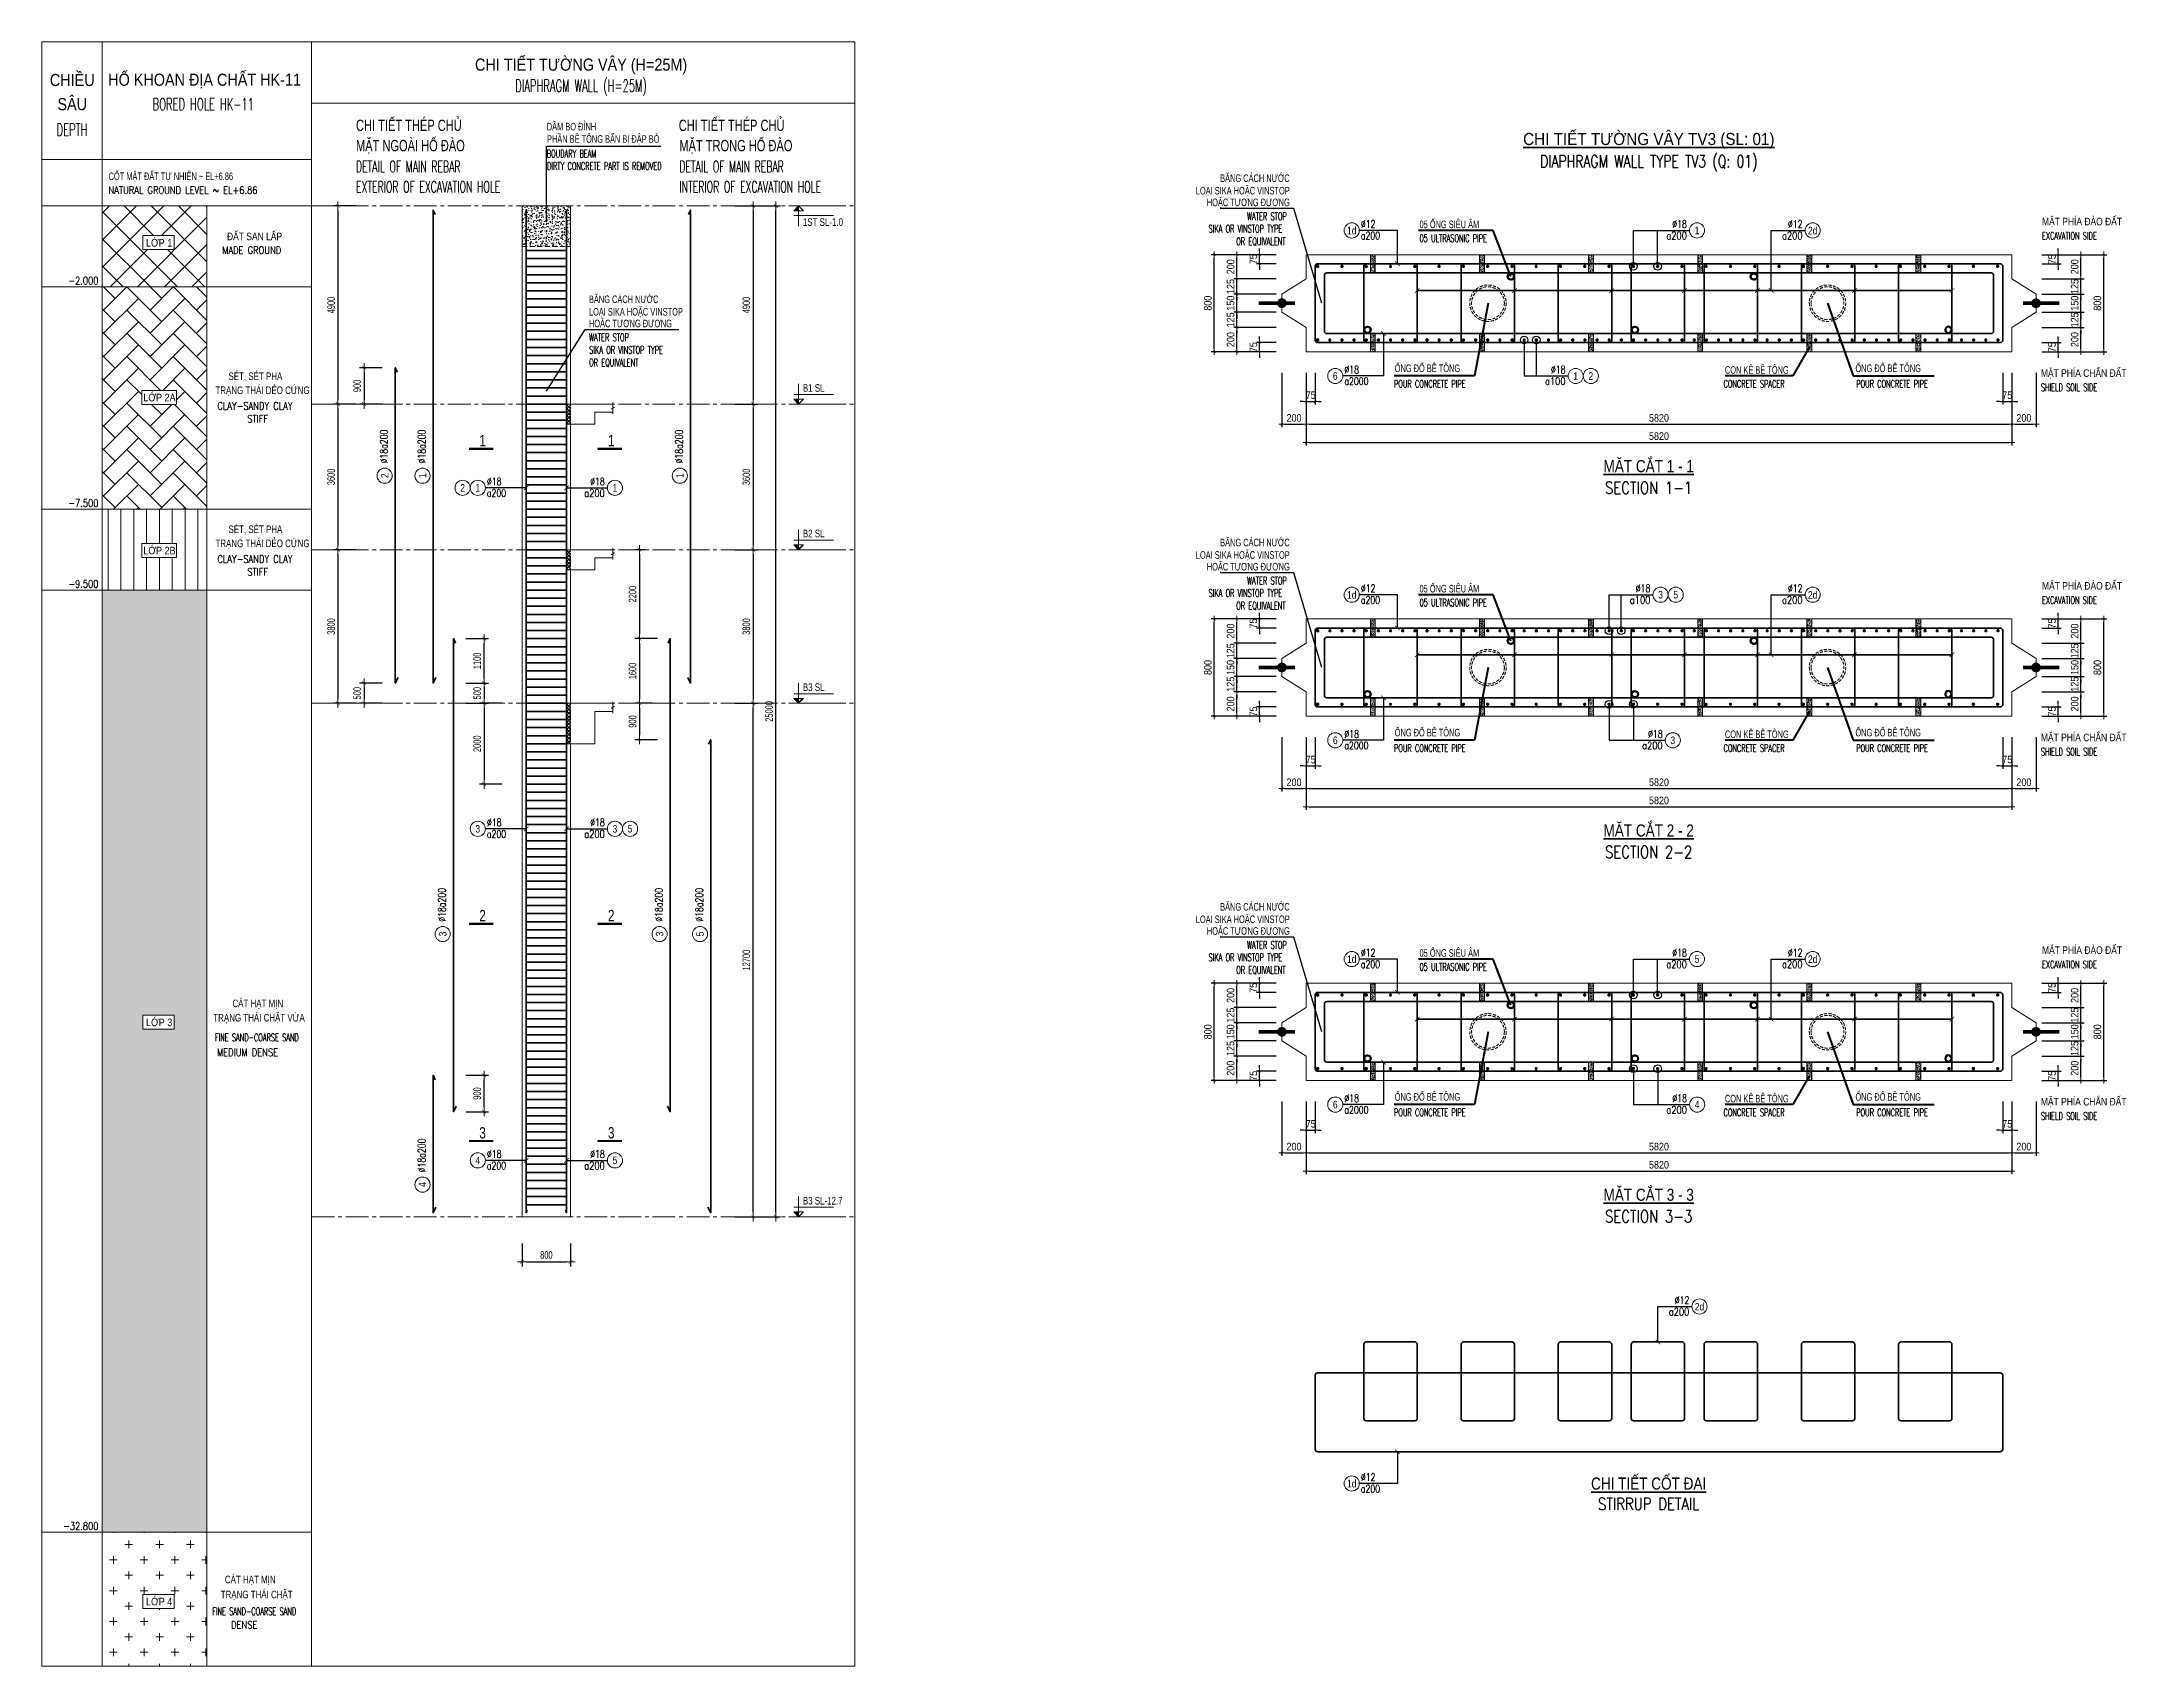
# Model space of a CAD drawing. Header units: millimetres. Extents: x -642477 to 1168880, y -27982 to 330379.
# Drawn here: x 421585 to 473168, y 63733 to 103911 of the extents above; entities that cross this region are included whole.
import ezdxf
from ezdxf.enums import TextEntityAlignment as Align

# ---------------------------------------------------------------- set-up
doc = ezdxf.new("R2010")
doc.units = ezdxf.units.MM
for name, pattern in [('CENTER2', [1.125, 0.75, -0.125, 0.125, -0.125]), ('HIDDEN', [0.375, 0.25, -0.125]), ('HIDDEN2', [4.7625, 3.175, -1.5875])]:
    doc.linetypes.add(name, pattern=pattern)
doc.layers.get('0').update_dxf_attribs({"lineweight": 20})
doc.layers.get('Defpoints').update_dxf_attribs({"color": 151, "lineweight": 9})
for name, color, linetype, lineweight in [('NDC_S_ANNO', 7, 'Continuous', 20), ('NDC_S_AXIS', 5, 'CENTER2', 13), ('NDC_S_BREAK-LINE', 1, 'Continuous', 15), ('NDC_S_CONTINUOUS', 3, 'Continuous', 20), ('NDC_S_DIAPHGRAM WALL', 3, 'Continuous', 20), ('NDC_S_DIM', 1, 'Continuous', 15), ('NDC_S_ENG TEXT', 2, 'Continuous', 20), ('NDC_S_ENG TITLE', 3, 'Continuous', 20), ('NDC_S_FOUNDATION NAME', 7, 'Continuous', 20), ('NDC_S_HATCH MATERIAL', 8, 'Continuous', 13), ('NDC_S_HIDDEN', 8, 'HIDDEN2', 13), ('NDC_S_LEADER', 1, 'Continuous', 15), ('NDC_S_LEVEL TEXT', 7, 'Continuous', 20), ('NDC_S_REBAR', 4, 'Continuous', 35), ('NDC_S_SYMBOL', 1, 'Continuous', 15), ('NDC_S_TEXT SYMBOL', 7, 'Continuous', 20), ('NDC_S_VN TEXT', 7, 'Continuous', 20), ('NDC_S_VN TITLE', 6, 'Continuous', 35), ('rev_20200806', 1, 'Continuous', 20)]:
    doc.layers.add(name, color=color, linetype=linetype, lineweight=lineweight)
doc.layers.add('NDC_S_REBAR DES.', color=2, linetype='Continuous')
doc.layers.get('rev_20200806').off()
doc.styles.add('ARIAL', font='arial.ttf', dxfattribs={"width": 0.8})
doc.styles.add('NDC_ANNO', font='', dxfattribs={"width": 0.8})
doc.styles.add('NDC_ARIAL', font='arial.ttf', dxfattribs={"width": 0.85})
doc.styles.add('NDC_DIM', font='', dxfattribs={"width": 0.75})
doc.styles.add('NDC_EN TXT', font='romans.shx', dxfattribs={"width": 0.8})
doc.styles.add('NDC_ROMANS', font='romans.shx', dxfattribs={"width": 0.8, "bigfont": 'vns.shx'})
doc.styles.get('NDC_ANNO').set_extended_font_data('Dotum')
doc.styles.get('NDC_DIM').set_extended_font_data('Dotum')
doc.dimstyles.new('A1-NDC-1-25 (x3)', dxfattribs={"dimscale": 75, "dimtxt": 2.5, "dimasz": 1, "dimexe": 1, "dimexo": 0, "dimgap": 0.8, "dimtad": 1, "dimdec": 0, "dimlfac": 0.333333, "dimdsep": 46, "dimtxsty": 'NDC_ARIAL', "dimblk": 'DIMMARK', "dimcen": 49999.938995, "dimdle": 1.5, "dimclrd": 1, "dimclre": 1, "dimclrt": 3, "dimadec": 0, "dimazin": 0, "dimtfac": 1, "dimtdec": 0, "dimtix": 1, "dimtmove": 2, "dimatfit": 3, "dimfxl": 1, "dimarcsym": 0})
doc.dimstyles.new('NDC_dim_25', dxfattribs={"dimscale": 25, "dimtxt": 2.2, "dimasz": 1.5, "dimexe": 1.5, "dimexo": 2.5, "dimgap": 1, "dimtad": 1, "dimdec": 0, "dimzin": 0, "dimdsep": 46, "dimtxsty": 'NDC_DIM', "dimblk": 'DIMMARK', "dimcen": 0.09, "dimdle": 1.2, "dimclrd": 1, "dimclre": 1, "dimclrt": 3, "dimadec": 0, "dimazin": 0, "dimtfac": 1, "dimtdec": 0, "dimtix": 1, "dimtofl": 0, "dimtmove": 0, "dimatfit": 3, "dimfxl": 6, "dimfxlon": 1, "dimtolj": 1, "dimtzin": 0, "dimarcsym": 0})
doc.dimstyles.new('NDC_dim_75', dxfattribs={"dimscale": 75, "dimtxt": 2.5, "dimasz": 1.5, "dimexe": 1.5, "dimexo": 2.5, "dimgap": 1, "dimtad": 1, "dimdec": 0, "dimzin": 0, "dimdsep": 46, "dimtxsty": 'NDC_DIM', "dimblk": 'DIMMARK', "dimcen": 0.09, "dimdle": 1.2, "dimclrd": 1, "dimclre": 1, "dimclrt": 3, "dimadec": 0, "dimazin": 0, "dimtfac": 1, "dimtdec": 0, "dimtix": 1, "dimtofl": 0, "dimtmove": 0, "dimatfit": 3, "dimfxl": 6, "dimfxlon": 1, "dimtolj": 1, "dimtzin": 0, "dimarcsym": 0})

msp = doc.modelspace()

# ---------------------------------------------------------------- texts
at = {"layer": 'NDC_S_ENG TITLE', "style": 'NDC_EN TXT'}
for s, width, p in [('DIAPHRAGM WALL (H=25M)', 0.6, (434933, 102802.3)), ('DIAPHRAGM WALL TYPE TV3 (Q: 01)', 0.75, (461353.2, 100931.7)), ('SECTION 1-1', 0.8, (461349.4, 92880)), ('SECTION 2-2', 0.8, (461349.4, 83870.1)), ('SECTION 3-3', 0.8, (461349.4, 74860.2)), ('STIRRUP DETAIL', 0.8, (461349.4, 67748.6))]:
    msp.add_text(s, height=300, dxfattribs=dict(at, width=width)).set_placement(p, align=Align.MIDDLE)
at = {"layer": 'NDC_S_ENG TITLE', "style": 'NDC_EN TXT', "width": 0.6}
for s, height, p in [('BOUDARY BEAM', 187.5, (434084.4, 101140.7)), ('DETAIL OF MAIN REBAR', 280, (429362.8, 100822.1)), ('DIRTY CONCRETE PART IS REMOVED', 187.5, (434089.1, 100835.2)), ('DETAIL OF MAIN REBAR', 280, (437364.2, 100822.1)), ('EXTERIOR OF EXCAVATION HOLE', 280, (429362.8, 100321.1)), ('INTERIOR OF EXCAVATION HOLE', 280, (437364.2, 100321.1)), ('WATER STOP', 187.5, (451412.8, 99593.3)), ('SIKA OR VINSTOP TYPE', 187.5, (450459.2, 99284.6)), ('OR EQUIVALENT', 187.5, (451144.9, 98971.2)), ('05 ULTRASONIC PIPE', 187.5, (455679.3, 99050)), ('EXCAVATION SIDE', 187.5, (471083.7, 99109.2)), ('WATER STOP', 187.5, (435132, 96598.1)), ('SIKA OR VINSTOP TYPE', 187.5, (435132, 96289.5)), ('OR EQUIVALENT', 187.5, (435132, 95976)), ('POUR CONCRETE PIPE', 187.5, (455048.5, 95450)), ('CONCRETE SPACER', 187.5, (463201.8, 95450)), ('POUR CONCRETE PIPE', 187.5, (466487.1, 95450)), ('SHIELD SOIL SIDE', 187.5, (471054.6, 95360.8)), ('SIKA OR VINSTOP TYPE', 187.5, (450459.2, 90274.7)), ('WATER STOP', 187.5, (451412.8, 90583.4)), ('OR EQUIVALENT', 187.5, (451144.9, 89961.3)), ('05 ULTRASONIC PIPE', 187.5, (455679.3, 90040.1)), ('EXCAVATION SIDE', 187.5, (471083.7, 90099.4)), ('POUR CONCRETE PIPE', 187.5, (455048.5, 86440.1)), ('CONCRETE SPACER', 187.5, (463201.8, 86440.1)), ('POUR CONCRETE PIPE', 187.5, (466487.1, 86440.1)), ('SHIELD SOIL SIDE', 187.5, (471054.6, 86350.9)), ('WATER STOP', 187.5, (451412.8, 81573.5)), ('SIKA OR VINSTOP TYPE', 187.5, (450459.2, 81264.9)), ('OR EQUIVALENT', 187.5, (451144.9, 80951.4)), ('05 ULTRASONIC PIPE', 187.5, (455679.3, 81030.2)), ('EXCAVATION SIDE', 187.5, (471083.7, 81089.5)), ('POUR CONCRETE PIPE', 187.5, (455048.5, 77430.2)), ('CONCRETE SPACER', 187.5, (463201.8, 77430.2)), ('POUR CONCRETE PIPE', 187.5, (466487.1, 77430.2)), ('SHIELD SOIL SIDE', 187.5, (471054.6, 77341))]:
    msp.add_text(s, height=height, dxfattribs=at).set_placement(p, align=Align.MIDDLE_LEFT)
at = {"layer": 'NDC_S_LEVEL TEXT', "style": 'NDC_ARIAL'}
for s, height, width, p in [('CHI TIẾT THÉP CHỦ', 280, 0.7, (429362.8, 101842.8)), ('DẦM BO ĐỈNH', 187.5, 0.7, (434084.4, 101811.1)), ('PHẦN BÊ TÔNG BẨN BỊ ĐẬP BỎ', 187.5, 0.7, (434089.1, 101505.5)), ('CHI TIẾT THÉP CHỦ', 280, 0.7, (437349.9, 101842.8)), ('MẶT NGOÀI HỐ ĐÀO', 280, 0.7, (429362.8, 101341.8)), ('MẶT TRONG HỐ ĐÀO', 280, 0.7, (437364.2, 101341.8)), ('BĂNG CÁCH NƯỚC', 187.5, 0.7, (450746.8, 100535.4)), ('LOẠI SIKA HOẶC VINSTOP', 187.5, 0.7, (450144.1, 100226.8)), ('HOẶC TƯƠNG ĐƯƠNG', 187.5, 0.7, (450415.8, 99937.4)), ('MẶT PHÍA ĐÀO ĐẤT', 187.5, 0.8, (471083.7, 99464)), ('05 ỐNG SIÊU ÂM', 187.5, 0.7, (455679.3, 99394.1)), ('BĂNG CÁCH NƯỚC', 187.5, 0.7, (435127.4, 97540.3)), ('LOẠI SIKA HOẶC VINSTOP', 187.5, 0.7, (435127.4, 97231.6)), ('HOẶC TƯƠNG ĐƯƠNG', 187.5, 0.7, (435127.4, 96942.3)), ('ỐNG ĐỔ BÊ TÔNG', 187.5, 0.7, (455065.2, 95834.1)), ('ỐNG ĐỔ BÊ TÔNG', 187.5, 0.7, (466465.6, 95834.1)), ('CON KÊ BÊ TÔNG', 187.5, 0.7, (463235.7, 95792.8)), ('MẶT PHÍA CHẮN ĐẤT', 187.5, 0.8, (471054.6, 95715.5)), ('LOẠI SIKA HOẶC VINSTOP', 187.5, 0.7, (450144.1, 91216.9)), ('BĂNG CÁCH NƯỚC', 187.5, 0.7, (450746.8, 91525.5)), ('HOẶC TƯƠNG ĐƯƠNG', 187.5, 0.7, (450415.8, 90927.5)), ('05 ỐNG SIÊU ÂM', 187.5, 0.7, (455679.3, 90384.2)), ('MẶT PHÍA ĐÀO ĐẤT', 187.5, 0.8, (471083.7, 90454.1)), ('ỐNG ĐỔ BÊ TÔNG', 187.5, 0.7, (455065.2, 86824.2)), ('CON KÊ BÊ TÔNG', 187.5, 0.7, (463235.7, 86782.9)), ('ỐNG ĐỔ BÊ TÔNG', 187.5, 0.7, (466465.6, 86824.2)), ('MẶT PHÍA CHẮN ĐẤT', 187.5, 0.8, (471054.6, 86705.6)), ('BĂNG CÁCH NƯỚC', 187.5, 0.7, (450746.8, 82515.6)), ('LOẠI SIKA HOẶC VINSTOP', 187.5, 0.7, (450144.1, 82207)), ('HOẶC TƯƠNG ĐƯƠNG', 187.5, 0.7, (450415.8, 81917.6)), ('05 ỐNG SIÊU ÂM', 187.5, 0.7, (455679.3, 81374.4)), ('MẶT PHÍA ĐÀO ĐẤT', 187.5, 0.8, (471083.7, 81444.2)), ('ỐNG ĐỔ BÊ TÔNG', 187.5, 0.7, (455065.2, 77814.3)), ('CON KÊ BÊ TÔNG', 187.5, 0.7, (463235.7, 77773)), ('ỐNG ĐỔ BÊ TÔNG', 187.5, 0.7, (466465.6, 77814.3)), ('MẶT PHÍA CHẮN ĐẤT', 187.5, 0.8, (471054.6, 77695.7))]:
    msp.add_text(s, height=height, dxfattribs=dict(at, width=width)).set_placement(p, align=Align.MIDDLE_LEFT)
at = {"layer": 'NDC_S_VN TEXT', "color": 7, "style": 'ARIAL', "width": 0.8}
for s, p in [('2', (459918.2, 95643.6)), ('2', (432001, 92876.7)), ('5', (462018.2, 90233.8)), ('5', (436144.8, 84445.3))]:
    msp.add_text(s, height=187.5, dxfattribs=at).set_placement(p, align=Align.MIDDLE)
at = {"layer": 'NDC_S_VN TEXT', "color": 3, "style": 'NDC_EN TXT', "width": 0.75}
for p in [(430145.7, 93479.5), (431082.1, 93479.5), (437449.8, 93479.5), (431582.1, 82144.9), (436949.8, 82144.9), (437949.8, 82144.9), (431082.1, 75947.9)]:
    msp.add_text('%%C18a200', height=187.5, rotation=90, dxfattribs=at).set_placement(p)
at = {"layer": 'NDC_S_VN TEXT', "color": 7, "style": 'ARIAL', "width": 0.8}
for s, p in [('2', (430071.3, 93177.1)), ('1', (431007.7, 93177.1)), ('1', (437375.5, 93177.1)), ('3', (431507.7, 81842.5)), ('3', (436875.5, 81842.5)), ('5', (437875.5, 81842.5)), ('4', (431007.7, 75645.5))]:
    msp.add_text(s, height=187.5, rotation=90, dxfattribs=at).set_placement(p, align=Align.MIDDLE)
at = {"layer": 'NDC_S_VN TITLE', "style": 'NDC_ARIAL'}
for s, width, p in [('CHI TIẾT TƯỜNG VÂY (H=25M)', 0.85, (434933, 103344.3)), ('%%UCHI TIẾT TƯỜNG VÂY TV3 (SL: 01)', 0.9, (461353.2, 101504.9)), ('%%UMẶT CẮT 1 - 1', 0.8, (461349.4, 93426.5)), ('%%UMẶT CẮT 2 - 2', 0.8, (461349.4, 84416.6)), ('%%UMẶT CẮT 3 - 3', 0.8, (461349.4, 75406.8)), ('%%UCHI TIẾT CỐT ĐAI', 0.8, (461349.4, 68295.1))]:
    msp.add_text(s, height=300, dxfattribs=dict(at, width=width)).set_placement(p, align=Align.MIDDLE)

# ---------------------------------------------------------------- blocks, each defined once
blk = doc.blocks.new('DIMMARK')
at = {"layer": 'NDC_S_DIM', "color": 1}
blk.add_line((-1.5, 0), (1, 0), dxfattribs=at)
at = {"layer": 'NDC_S_DIM', "color": 2, "const_width": 0.1}
blk.add_lwpolyline([(-0.42, -0.42), (0.42, 0.42)], dxfattribs=at)
blk = doc.blocks.new('Ong sieu am')
at = {"layer": 'NDC_S_HATCH MATERIAL'}
h = blk.add_hatch(dxfattribs=at)
h.set_pattern_fill('ANSI31', color=256, scale=20)
h.set_pattern_definition([(45, (0, 0), (-1.76776695, 1.76776695), [])])
h.paths.add_polyline_path([(-7119, 51159, 1), (-7179, 51159, 1)])
h.paths.add_polyline_path([(-7171, 51159, -1), (-7127, 51159, -1)], flags=16)
at = {"layer": 'NDC_S_REBAR DES.'}
for radius in [30, 22]:
    blk.add_circle((-7149, 51159), radius, dxfattribs=at)
blk = doc.blocks.new('ong do BT')
at = {"layer": 'NDC_S_HATCH MATERIAL', "linetype": 'HIDDEN', "ltscale": 100}
for radius in [150, 135]:
    blk.add_circle((-6324, 51238), radius, dxfattribs=at)
blk = doc.blocks.new('con ke BT')
at = {"layer": 'NDC_S_HATCH MATERIAL'}
h = blk.add_hatch(dxfattribs=at)
h.set_pattern_fill('AR-CONC', color=256, scale=2)
h.set_pattern_definition([(50, (0, 0), (14.3452037, -1.2550427), [1.5, -16.5]), (355, (0, 0), (-2.7750267, 15.0438427), [1.2, -13.2]), (100.451444, (1.195, -0.105), (11.570177, 13.7888), [1.274804, -14.0228422]), (46.1842, (0, 4), (21.3448266, -3.3103856), [2.25, -24.75]), (96.635635, (1.779, 3.724), (18.693239, 19.482372), [1.912207, -21.034275]), (351.184164, (0, 4), (18.693239, 19.482372), [1.8, -19.8]), (21, (2, 3), (11.938141, -8.0523778), [1.5, -16.5]), (326, (2, 3), (4.8663066, 14.503001), [1.2, -13.2]), (71.451445, (2.995, 2.329), (16.8044475, 6.450623), [1.274804, -14.0228422]), (37.5, (0, 0), (0.2431971, 6.6578771), [0, -13.04, 0, -13.4, 0, -13.25]), (7.5, (0, 0), (5.2613907, 7.8882342), [0, -7.64, 0, -12.74, 0, -5.05]), (327.5, (-4.46, 0), (10.6764487, -0.45109743), [0, -5, 0, -15.6, 0, -20.7]), (317.5, (-6.46, 0), (11.6637234, 2.0020996), [0, -6.5, 0, -10.36, 0, -14.7])])
h.paths.add_polyline_path([(-7077, 51431), (-7117, 51431), (-7117, 51281), (-7077, 51281)])
at = {"layer": 'NDC_S_BREAK-LINE'}
blk.add_lwpolyline([(-7117, 51431), (-7117, 51281), (-7077, 51281), (-7077, 51431)], close=True, dxfattribs=at)
blk = doc.blocks.new('*U675')
at = {"layer": 'NDC_S_LEADER', "xscale": 3, "yscale": 3, "zscale": 3}
blk.add_blockref('con ke BT', (21291, -154068), dxfattribs=at)
blk = doc.blocks.new('*U676')
at = {"layer": 'NDC_S_DIM', "color": 0, "linetype": 'ByBlock', "lineweight": -2, "transparency": 16777216}
for p in [(0, 0), (2700, 0), (5400, 0), (8100, 0), (10800, 0), (13500, 0)]:
    blk.add_blockref('*U675', p, dxfattribs=at)
blk = doc.blocks.new('*U677')
at = {"layer": 'NDC_S_LEADER', "xscale": 3, "yscale": 3, "zscale": 3}
blk.add_blockref('con ke BT', (21291, -154068), dxfattribs=at)
blk = doc.blocks.new('*U678')
at = {"layer": 'NDC_S_DIM', "color": 0, "linetype": 'ByBlock', "lineweight": -2, "transparency": 16777216}
for p in [(0, 0), (2700, 0), (5400, 0), (8100, 0), (10800, 0), (13500, 0)]:
    blk.add_blockref('*U677', p, dxfattribs=at)
blk = doc.blocks.new('*U367')
blk.add_circle((-2.5, 0), 2.5)
at = {"layer": 'NDC_S_VN TEXT', "color": 7, "style": 'ARIAL', "width": 0.8}
blk.add_attdef('SH2', text='', height=2.5, dxfattribs=at).set_placement((-2.5, 0), align=Align.MIDDLE)
at = {"layer": 'NDC_S_VN TEXT', "color": 3, "style": 'NDC_EN TXT', "width": 0.75}
for tag, p in [('DK1', (0.5, 0.85)), ('KC1', (0.5, -2.97))]:
    blk.add_attdef(tag, p, '', height=2.5, dxfattribs=at)
blk = doc.blocks.new('*U366')
blk.add_circle((2.5, 0), 2.5)
at = {"layer": 'NDC_S_VN TEXT', "color": 3, "style": 'NDC_EN TXT'}
for tag, width, p in [('DK2', 0.75, (-0.85, 0.85)), ('KC2', 0.8, (-0.85, -2.97))]:
    blk.add_attdef(tag, text='', height=2.5, dxfattribs=dict(at, width=width)).set_placement(p, align=Align.RIGHT)
at = {"layer": 'NDC_S_VN TEXT', "color": 7, "style": 'ARIAL', "width": 0.8}
blk.add_attdef('SH3', text='', height=2.5, dxfattribs=at).set_placement((2.5, 0), align=Align.MIDDLE)
blk = doc.blocks.new('kata_block_THEP')
at = {"layer": 'NDC_S_REBAR', "color": 0}
for p, q in [((-0.5, 0), (0.5, 0)), ((-0.35, 0.35), (0.35, -0.35)), ((0.35, 0.35), (-0.35, -0.35)), ((0, 0.5), (0, -0.5))]:
    blk.add_line(p, q, dxfattribs=at)
at = {"layer": 'NDC_S_REBAR', "color": 0, "const_width": 0.0833}
blk.add_lwpolyline([(-0.5, 0, 1), (0.5, 0, 1), (-0.5, 0, 1)], format="xyb", dxfattribs=at)
blk = doc.blocks.new('*U671')
at = {"layer": 'NDC_S_REBAR', "ltscale": 80, "xscale": 72, "yscale": 72, "zscale": 72}
blk.add_blockref('kata_block_THEP', (0, 0), dxfattribs=at)
blk = doc.blocks.new('*U672')
at = {"layer": 'NDC_S_LEVEL TEXT', "color": 0, "linetype": 'ByBlock', "lineweight": -2, "transparency": 16777216}
for p in [(0, 0), (600.9, 0), (1201.8, 0), (1802.7, 0), (2403.6, 0), (3004.5, 0), (3605.4, 0), (4206.3, 0), (4807.2, 0), (5408.1, 0), (6009, 0), (6609.9, 0), (7210.8, 0), (7811.7, 0), (8412.6, 0), (9013.5, 0), (9614.4, 0), (10215.3, 0), (10816.2, 0), (11417.1, 0), (12018, 0), (12618.9, 0), (13219.8, 0), (13820.7, 0), (14421.6, 0), (15022.5, 0), (15623.4, 0), (16224.3, 0), (16825.2, 0)]:
    blk.add_blockref('*U671', p, dxfattribs=at)
blk = doc.blocks.new('*U673')
at = {"layer": 'NDC_S_REBAR', "ltscale": 80, "xscale": 72, "yscale": 72, "zscale": 72}
blk.add_blockref('kata_block_THEP', (0, 0), dxfattribs=at)
blk = doc.blocks.new('*U674')
at = {"layer": 'NDC_S_LEVEL TEXT', "color": 0, "linetype": 'ByBlock', "lineweight": -2, "transparency": 16777216}
for p in [(0, 0), (300.6, 0), (601.2, 0), (901.8, 0), (1202.4, 0), (1503, 0), (1803.6, 0), (2104.2, 0), (2404.8, 0), (2705.4, 0), (3006, 0), (3306.6, 0), (3607.2, 0), (3907.8, 0), (4208.4, 0), (4509, 0), (4809.6, 0), (5110.2, 0), (5410.8, 0), (5711.4, 0), (6012, 0), (6312.6, 0), (6613.2, 0), (6913.8, 0), (7214.4, 0), (7515, 0), (7815.6, 0), (8116.2, 0), (8416.8, 0), (8717.4, 0), (9018, 0), (9318.6, 0), (9619.2, 0), (9919.8, 0), (10220.4, 0), (10521, 0), (10821.6, 0), (11122.2, 0), (11422.8, 0), (11723.4, 0), (12024, 0), (12324.6, 0), (12625.2, 0), (12925.8, 0), (13226.4, 0), (13527, 0), (13827.6, 0), (14128.2, 0), (14428.8, 0), (14729.4, 0), (15030, 0), (15330.6, 0), (15631.2, 0), (15931.8, 0), (16232.4, 0), (16533, 0), (16833.6, 0)]:
    blk.add_blockref('*U673', p, dxfattribs=at)
blk = doc.blocks.new('*D679')
at = {"layer": 'Defpoints', "color": 0, "ltscale": 100, "transparency": 16777216}
for p in [(471076, 96844), (472047, 96844), (471076, 96244)]:
    blk.add_point(p, dxfattribs=at)
at = {"layer": 'NDC_S_DIM', "color": 1, "lineweight": -2, "ltscale": 100, "transparency": 16777216}
for p, q in [((471076, 96844), (472122, 96844)), ((472047, 96319), (472047, 96769)), ((471076, 96244), (472122, 96244))]:
    blk.add_line(p, q, dxfattribs=at)
at = {"layer": 'NDC_S_DIM', "color": 1, "lineweight": -2, "ltscale": 100, "transparency": 16777216, "xscale": 75, "yscale": 75, "zscale": 75}
for p, rotation in [((472047, 96844), 90), ((472047, 96244), 270)]:
    blk.add_blockref('DIMMARK', p, dxfattribs=dict(at, rotation=rotation))
at = {"layer": 'NDC_S_DIM', "color": 3, "ltscale": 100, "transparency": 16777216, "insert": (471892, 96544), "char_height": 187.5, "attachment_point": 5, "rotation": 90, "style": 'NDC_ARIAL'}
blk.add_mtext('200', dxfattribs=at)
blk = doc.blocks.new('*D680')
at = {"layer": 'Defpoints', "color": 0, "ltscale": 100, "transparency": 16777216}
for p in [(471076, 97219), (472047, 97219), (471076, 96844)]:
    blk.add_point(p, dxfattribs=at)
at = {"layer": 'NDC_S_DIM', "color": 1, "lineweight": -2, "ltscale": 100, "transparency": 16777216}
for p, q in [((471076, 97219), (472122, 97219)), ((472047, 97294), (472047, 97369)), ((472047, 96844), (472047, 97219)), ((471076, 96844), (472122, 96844)), ((472047, 96769), (472047, 96694))]:
    blk.add_line(p, q, dxfattribs=at)
at = {"layer": 'NDC_S_DIM', "color": 1, "lineweight": -2, "ltscale": 100, "transparency": 16777216, "xscale": 75, "yscale": 75, "zscale": 75}
for p, rotation in [((472047, 97219), 270), ((472047, 96844), 90)]:
    blk.add_blockref('DIMMARK', p, dxfattribs=dict(at, rotation=rotation))
at = {"layer": 'NDC_S_DIM', "color": 3, "ltscale": 100, "transparency": 16777216, "insert": (471892, 97031), "char_height": 187.5, "attachment_point": 5, "rotation": 90, "style": 'NDC_ARIAL'}
blk.add_mtext('125', dxfattribs=at)
blk = doc.blocks.new('*D681')
at = {"layer": 'Defpoints', "color": 0, "ltscale": 100, "transparency": 16777216}
for p in [(471076, 97669), (472047, 97669), (471076, 97219)]:
    blk.add_point(p, dxfattribs=at)
at = {"layer": 'NDC_S_DIM', "color": 1, "lineweight": -2, "ltscale": 100, "transparency": 16777216}
for p, q in [((471076, 97669), (472122, 97669)), ((472047, 97744), (472047, 97819)), ((472047, 97219), (472047, 97669)), ((471076, 97219), (472122, 97219)), ((472047, 97144), (472047, 97069))]:
    blk.add_line(p, q, dxfattribs=at)
at = {"layer": 'NDC_S_DIM', "color": 1, "lineweight": -2, "ltscale": 100, "transparency": 16777216, "xscale": 75, "yscale": 75, "zscale": 75}
for p, rotation in [((472047, 97669), 270), ((472047, 97219), 90)]:
    blk.add_blockref('DIMMARK', p, dxfattribs=dict(at, rotation=rotation))
at = {"layer": 'NDC_S_DIM', "color": 3, "ltscale": 100, "transparency": 16777216, "insert": (471892, 97444), "char_height": 187.5, "attachment_point": 5, "rotation": 90, "style": 'NDC_ARIAL'}
blk.add_mtext('150', dxfattribs=at)
blk = doc.blocks.new('*D682')
at = {"layer": 'Defpoints', "color": 0, "ltscale": 100, "transparency": 16777216}
for p in [(471076, 98044), (472047, 98044), (471076, 97669)]:
    blk.add_point(p, dxfattribs=at)
at = {"layer": 'NDC_S_DIM', "color": 1, "lineweight": -2, "ltscale": 100, "transparency": 16777216}
for p, q in [((471076, 98044), (472122, 98044)), ((472047, 98119), (472047, 98194)), ((472047, 97669), (472047, 98044)), ((471076, 97669), (472122, 97669)), ((472047, 97594), (472047, 97519))]:
    blk.add_line(p, q, dxfattribs=at)
at = {"layer": 'NDC_S_DIM', "color": 1, "lineweight": -2, "ltscale": 100, "transparency": 16777216, "xscale": 75, "yscale": 75, "zscale": 75}
for p, rotation in [((472047, 98044), 270), ((472047, 97669), 90)]:
    blk.add_blockref('DIMMARK', p, dxfattribs=dict(at, rotation=rotation))
at = {"layer": 'NDC_S_DIM', "color": 3, "ltscale": 100, "transparency": 16777216, "insert": (471892, 97856), "char_height": 187.5, "attachment_point": 5, "rotation": 90, "style": 'NDC_ARIAL'}
blk.add_mtext('125', dxfattribs=at)
blk = doc.blocks.new('*D683')
at = {"layer": 'Defpoints', "color": 0, "ltscale": 100, "transparency": 16777216}
for p in [(471076, 98644), (472047, 98644), (471076, 98044)]:
    blk.add_point(p, dxfattribs=at)
at = {"layer": 'NDC_S_DIM', "color": 1, "lineweight": -2, "ltscale": 100, "transparency": 16777216}
for p, q in [((471076, 98644), (472122, 98644)), ((472047, 98119), (472047, 98569)), ((471076, 98044), (472122, 98044))]:
    blk.add_line(p, q, dxfattribs=at)
at = {"layer": 'NDC_S_DIM', "color": 1, "lineweight": -2, "ltscale": 100, "transparency": 16777216, "xscale": 75, "yscale": 75, "zscale": 75}
for p, rotation in [((472047, 98644), 90), ((472047, 98044), 270)]:
    blk.add_blockref('DIMMARK', p, dxfattribs=dict(at, rotation=rotation))
at = {"layer": 'NDC_S_DIM', "color": 3, "ltscale": 100, "transparency": 16777216, "insert": (471892, 98344), "char_height": 187.5, "attachment_point": 5, "rotation": 90, "style": 'NDC_ARIAL'}
blk.add_mtext('200', dxfattribs=at)
blk = doc.blocks.new('*D684')
at = {"layer": 'Defpoints', "color": 0, "ltscale": 100, "transparency": 16777216}
for p in [(471076, 98644), (472610, 98644), (471076, 96244)]:
    blk.add_point(p, dxfattribs=at)
at = {"layer": 'NDC_S_DIM', "color": 1, "lineweight": -2, "ltscale": 100, "transparency": 16777216}
for p, q in [((471076, 98644), (472685, 98644)), ((472610, 96319), (472610, 98569)), ((471076, 96244), (472685, 96244))]:
    blk.add_line(p, q, dxfattribs=at)
at = {"layer": 'NDC_S_DIM', "color": 1, "lineweight": -2, "ltscale": 100, "transparency": 16777216, "xscale": 75, "yscale": 75, "zscale": 75}
for p, rotation in [((472610, 98644), 90), ((472610, 96244), 270)]:
    blk.add_blockref('DIMMARK', p, dxfattribs=dict(at, rotation=rotation))
at = {"layer": 'NDC_S_DIM', "color": 3, "ltscale": 100, "transparency": 16777216, "insert": (472454, 97444), "char_height": 187.5, "attachment_point": 5, "rotation": 90, "style": 'NDC_ARIAL'}
blk.add_mtext('800', dxfattribs=at)
blk = doc.blocks.new('*D685')
at = {"layer": 'Defpoints', "color": 0, "ltscale": 100, "transparency": 16777216}
for p in [(471076, 96469), (471485, 96469), (471076, 96244)]:
    blk.add_point(p, dxfattribs=at)
at = {"layer": 'NDC_S_DIM', "color": 1, "lineweight": -2, "ltscale": 100, "transparency": 16777216}
for p, q in [((471076, 96469), (471560, 96469)), ((471485, 96544), (471485, 96619)), ((471485, 96244), (471485, 96469)), ((471076, 96244), (471560, 96244)), ((471485, 96169), (471485, 96094))]:
    blk.add_line(p, q, dxfattribs=at)
at = {"layer": 'NDC_S_DIM', "color": 1, "lineweight": -2, "ltscale": 100, "transparency": 16777216, "xscale": 75, "yscale": 75, "zscale": 75}
for p, rotation in [((471485, 96469), 270), ((471485, 96244), 90)]:
    blk.add_blockref('DIMMARK', p, dxfattribs=dict(at, rotation=rotation))
at = {"layer": 'NDC_S_DIM', "color": 3, "ltscale": 100, "transparency": 16777216, "insert": (471330, 96356), "char_height": 187.5, "attachment_point": 5, "rotation": 90, "style": 'NDC_ARIAL'}
blk.add_mtext('75', dxfattribs=at)
blk = doc.blocks.new('*D686')
at = {"layer": 'Defpoints', "color": 0, "ltscale": 100, "transparency": 16777216}
for p in [(471076, 98644), (471485, 98644), (471076, 98419)]:
    blk.add_point(p, dxfattribs=at)
at = {"layer": 'NDC_S_DIM', "color": 1, "lineweight": -2, "ltscale": 100, "transparency": 16777216}
for p, q in [((471076, 98644), (471560, 98644)), ((471485, 98719), (471485, 98794)), ((471485, 98419), (471485, 98644)), ((471076, 98419), (471560, 98419)), ((471485, 98344), (471485, 98269))]:
    blk.add_line(p, q, dxfattribs=at)
at = {"layer": 'NDC_S_DIM', "color": 1, "lineweight": -2, "ltscale": 100, "transparency": 16777216, "xscale": 75, "yscale": 75, "zscale": 75}
for p, rotation in [((471485, 98644), 270), ((471485, 98419), 90)]:
    blk.add_blockref('DIMMARK', p, dxfattribs=dict(at, rotation=rotation))
at = {"layer": 'NDC_S_DIM', "color": 3, "ltscale": 100, "transparency": 16777216, "insert": (471330, 98531), "char_height": 187.5, "attachment_point": 5, "rotation": 90, "style": 'NDC_ARIAL'}
blk.add_mtext('75', dxfattribs=at)
blk = doc.blocks.new('*D687')
at = {"layer": 'Defpoints', "color": 0, "ltscale": 100, "transparency": 16777216}
for p in [(452874, 95724), (453099, 95724), (453099, 95011)]:
    blk.add_point(p, dxfattribs=at)
at = {"layer": 'NDC_S_DIM', "color": 1, "lineweight": -2, "ltscale": 100, "transparency": 16777216}
for p, q in [((452874, 95724), (452874, 94936)), ((453099, 95724), (453099, 94936)), ((452799, 95011), (452724, 95011)), ((452874, 95011), (453099, 95011)), ((453174, 95011), (453249, 95011))]:
    blk.add_line(p, q, dxfattribs=at)
at = {"layer": 'NDC_S_DIM', "color": 1, "lineweight": -2, "ltscale": 100, "transparency": 16777216, "xscale": 75, "yscale": 75, "zscale": 75}
blk.add_blockref('DIMMARK', (452874, 95011), dxfattribs=at)
at = {"layer": 'NDC_S_DIM', "color": 1, "lineweight": -2, "ltscale": 100, "transparency": 16777216, "xscale": 75, "yscale": 75, "zscale": 75, "rotation": 180}
blk.add_blockref('DIMMARK', (453099, 95011), dxfattribs=at)
at = {"layer": 'NDC_S_DIM', "color": 3, "ltscale": 100, "transparency": 16777216, "insert": (452987, 95167), "char_height": 187.5, "attachment_point": 5, "style": 'NDC_ARIAL'}
blk.add_mtext('75', dxfattribs=at)
blk = doc.blocks.new('*D688')
at = {"layer": 'Defpoints', "color": 0, "ltscale": 100, "transparency": 16777216}
for p in [(470109, 95724), (470334, 95724), (470334, 95011)]:
    blk.add_point(p, dxfattribs=at)
at = {"layer": 'NDC_S_DIM', "color": 1, "lineweight": -2, "ltscale": 100, "transparency": 16777216}
for p, q in [((470109, 95724), (470109, 94936)), ((470334, 95724), (470334, 94936)), ((470034, 95011), (469959, 95011)), ((470109, 95011), (470334, 95011)), ((470409, 95011), (470484, 95011))]:
    blk.add_line(p, q, dxfattribs=at)
at = {"layer": 'NDC_S_DIM', "color": 1, "lineweight": -2, "ltscale": 100, "transparency": 16777216, "xscale": 75, "yscale": 75, "zscale": 75}
blk.add_blockref('DIMMARK', (470109, 95011), dxfattribs=at)
at = {"layer": 'NDC_S_DIM', "color": 1, "lineweight": -2, "ltscale": 100, "transparency": 16777216, "xscale": 75, "yscale": 75, "zscale": 75, "rotation": 180}
blk.add_blockref('DIMMARK', (470334, 95011), dxfattribs=at)
at = {"layer": 'NDC_S_DIM', "color": 3, "ltscale": 100, "transparency": 16777216, "insert": (470222, 95167), "char_height": 187.5, "attachment_point": 5, "style": 'NDC_ARIAL'}
blk.add_mtext('75', dxfattribs=at)
blk = doc.blocks.new('*D689')
at = {"layer": 'Defpoints', "color": 0, "ltscale": 100, "transparency": 16777216}
for p in [(452274, 95724), (452874, 95724), (452874, 94449)]:
    blk.add_point(p, dxfattribs=at)
at = {"layer": 'NDC_S_DIM', "color": 1, "lineweight": -2, "ltscale": 100, "transparency": 16777216}
for p, q in [((452274, 95724), (452274, 94374)), ((452874, 95724), (452874, 94374)), ((452349, 94449), (452799, 94449))]:
    blk.add_line(p, q, dxfattribs=at)
at = {"layer": 'NDC_S_DIM', "color": 1, "lineweight": -2, "ltscale": 100, "transparency": 16777216, "xscale": 75, "yscale": 75, "zscale": 75, "rotation": 180}
blk.add_blockref('DIMMARK', (452274, 94449), dxfattribs=at)
at = {"layer": 'NDC_S_DIM', "color": 1, "lineweight": -2, "ltscale": 100, "transparency": 16777216, "xscale": 75, "yscale": 75, "zscale": 75}
blk.add_blockref('DIMMARK', (452874, 94449), dxfattribs=at)
at = {"layer": 'NDC_S_DIM', "color": 3, "ltscale": 100, "transparency": 16777216, "insert": (452574, 94605), "char_height": 187.5, "attachment_point": 5, "style": 'NDC_ARIAL'}
blk.add_mtext('200', dxfattribs=at)
blk = doc.blocks.new('*D690')
at = {"layer": 'Defpoints', "color": 0, "ltscale": 100, "transparency": 16777216}
for p in [(452874, 95724), (470334, 95724), (470334, 94449)]:
    blk.add_point(p, dxfattribs=at)
at = {"layer": 'NDC_S_DIM', "color": 1, "lineweight": -2, "ltscale": 100, "transparency": 16777216}
for p, q in [((452874, 95724), (452874, 94374)), ((470334, 95724), (470334, 94374)), ((452949, 94449), (470259, 94449))]:
    blk.add_line(p, q, dxfattribs=at)
at = {"layer": 'NDC_S_DIM', "color": 1, "lineweight": -2, "ltscale": 100, "transparency": 16777216, "xscale": 75, "yscale": 75, "zscale": 75, "rotation": 180}
blk.add_blockref('DIMMARK', (452874, 94449), dxfattribs=at)
at = {"layer": 'NDC_S_DIM', "color": 1, "lineweight": -2, "ltscale": 100, "transparency": 16777216, "xscale": 75, "yscale": 75, "zscale": 75}
blk.add_blockref('DIMMARK', (470334, 94449), dxfattribs=at)
at = {"layer": 'NDC_S_DIM', "color": 3, "ltscale": 100, "transparency": 16777216, "insert": (461604, 94605), "char_height": 187.5, "attachment_point": 5, "style": 'NDC_ARIAL'}
blk.add_mtext('5820', dxfattribs=at)
blk = doc.blocks.new('*D691')
at = {"layer": 'Defpoints', "color": 0, "ltscale": 100, "transparency": 16777216}
for p in [(470334, 95724), (470934, 95724), (470934, 94449)]:
    blk.add_point(p, dxfattribs=at)
at = {"layer": 'NDC_S_DIM', "color": 1, "lineweight": -2, "ltscale": 100, "transparency": 16777216}
for p, q in [((470334, 95724), (470334, 94374)), ((470934, 95724), (470934, 94374)), ((470409, 94449), (470859, 94449))]:
    blk.add_line(p, q, dxfattribs=at)
at = {"layer": 'NDC_S_DIM', "color": 1, "lineweight": -2, "ltscale": 100, "transparency": 16777216, "xscale": 75, "yscale": 75, "zscale": 75, "rotation": 180}
blk.add_blockref('DIMMARK', (470334, 94449), dxfattribs=at)
at = {"layer": 'NDC_S_DIM', "color": 1, "lineweight": -2, "ltscale": 100, "transparency": 16777216, "xscale": 75, "yscale": 75, "zscale": 75}
blk.add_blockref('DIMMARK', (470934, 94449), dxfattribs=at)
at = {"layer": 'NDC_S_DIM', "color": 3, "ltscale": 100, "transparency": 16777216, "insert": (470634, 94605), "char_height": 187.5, "attachment_point": 5, "style": 'NDC_ARIAL'}
blk.add_mtext('200', dxfattribs=at)
blk = doc.blocks.new('*D692')
at = {"layer": 'Defpoints', "color": 0, "ltscale": 100, "transparency": 16777216}
for p in [(452874, 95724), (470334, 95724), (470334, 93999)]:
    blk.add_point(p, dxfattribs=at)
at = {"layer": 'NDC_S_DIM', "color": 1, "lineweight": -2, "ltscale": 100, "transparency": 16777216}
for p, q in [((452874, 95724), (452874, 93924)), ((470334, 95724), (470334, 93924)), ((452949, 93999), (470259, 93999))]:
    blk.add_line(p, q, dxfattribs=at)
at = {"layer": 'NDC_S_DIM', "color": 1, "lineweight": -2, "ltscale": 100, "transparency": 16777216, "xscale": 75, "yscale": 75, "zscale": 75, "rotation": 180}
blk.add_blockref('DIMMARK', (452874, 93999), dxfattribs=at)
at = {"layer": 'NDC_S_DIM', "color": 1, "lineweight": -2, "ltscale": 100, "transparency": 16777216, "xscale": 75, "yscale": 75, "zscale": 75}
blk.add_blockref('DIMMARK', (470334, 93999), dxfattribs=at)
at = {"layer": 'NDC_S_DIM', "color": 3, "ltscale": 100, "transparency": 16777216, "insert": (461604, 94155), "char_height": 187.5, "attachment_point": 5, "style": 'NDC_ARIAL'}
blk.add_mtext('5820', dxfattribs=at)
blk = doc.blocks.new('*D693')
at = {"layer": 'Defpoints', "color": 0, "ltscale": 100, "transparency": 16777216}
for p in [(451161, 96844), (452132, 96844), (452132, 96244)]:
    blk.add_point(p, dxfattribs=at)
at = {"layer": 'NDC_S_DIM', "color": 1, "lineweight": -2, "ltscale": 100, "transparency": 16777216}
for p, q in [((452132, 96844), (451086, 96844)), ((451161, 96319), (451161, 96769)), ((452132, 96244), (451086, 96244))]:
    blk.add_line(p, q, dxfattribs=at)
at = {"layer": 'NDC_S_DIM', "color": 1, "lineweight": -2, "ltscale": 100, "transparency": 16777216, "xscale": 75, "yscale": 75, "zscale": 75}
for p, rotation in [((451161, 96844), 90), ((451161, 96244), 270)]:
    blk.add_blockref('DIMMARK', p, dxfattribs=dict(at, rotation=rotation))
at = {"layer": 'NDC_S_DIM', "color": 3, "ltscale": 100, "transparency": 16777216, "insert": (451005, 96544), "char_height": 187.5, "attachment_point": 5, "rotation": 90, "style": 'NDC_ARIAL'}
blk.add_mtext('200', dxfattribs=at)
blk = doc.blocks.new('*D694')
at = {"layer": 'Defpoints', "color": 0, "ltscale": 100, "transparency": 16777216}
for p in [(451161, 97219), (452132, 97219), (452132, 96844)]:
    blk.add_point(p, dxfattribs=at)
at = {"layer": 'NDC_S_DIM', "color": 1, "lineweight": -2, "ltscale": 100, "transparency": 16777216}
for p, q in [((452132, 97219), (451086, 97219)), ((451161, 97294), (451161, 97369)), ((451161, 96844), (451161, 97219)), ((452132, 96844), (451086, 96844)), ((451161, 96769), (451161, 96694))]:
    blk.add_line(p, q, dxfattribs=at)
at = {"layer": 'NDC_S_DIM', "color": 1, "lineweight": -2, "ltscale": 100, "transparency": 16777216, "xscale": 75, "yscale": 75, "zscale": 75}
for p, rotation in [((451161, 97219), 270), ((451161, 96844), 90)]:
    blk.add_blockref('DIMMARK', p, dxfattribs=dict(at, rotation=rotation))
at = {"layer": 'NDC_S_DIM', "color": 3, "ltscale": 100, "transparency": 16777216, "insert": (451005, 97031), "char_height": 187.5, "attachment_point": 5, "rotation": 90, "style": 'NDC_ARIAL'}
blk.add_mtext('125', dxfattribs=at)
blk = doc.blocks.new('*D695')
at = {"layer": 'Defpoints', "color": 0, "ltscale": 100, "transparency": 16777216}
for p in [(451161, 97669), (452132, 97669), (452132, 97219)]:
    blk.add_point(p, dxfattribs=at)
at = {"layer": 'NDC_S_DIM', "color": 1, "lineweight": -2, "ltscale": 100, "transparency": 16777216}
for p, q in [((452132, 97669), (451086, 97669)), ((451161, 97744), (451161, 97819)), ((451161, 97219), (451161, 97669)), ((452132, 97219), (451086, 97219)), ((451161, 97144), (451161, 97069))]:
    blk.add_line(p, q, dxfattribs=at)
at = {"layer": 'NDC_S_DIM', "color": 1, "lineweight": -2, "ltscale": 100, "transparency": 16777216, "xscale": 75, "yscale": 75, "zscale": 75}
for p, rotation in [((451161, 97669), 270), ((451161, 97219), 90)]:
    blk.add_blockref('DIMMARK', p, dxfattribs=dict(at, rotation=rotation))
at = {"layer": 'NDC_S_DIM', "color": 3, "ltscale": 100, "transparency": 16777216, "insert": (451005, 97444), "char_height": 187.5, "attachment_point": 5, "rotation": 90, "style": 'NDC_ARIAL'}
blk.add_mtext('150', dxfattribs=at)
blk = doc.blocks.new('*D696')
at = {"layer": 'Defpoints', "color": 0, "ltscale": 100, "transparency": 16777216}
for p in [(451161, 98044), (452132, 98044), (452132, 97669)]:
    blk.add_point(p, dxfattribs=at)
at = {"layer": 'NDC_S_DIM', "color": 1, "lineweight": -2, "ltscale": 100, "transparency": 16777216}
for p, q in [((452132, 98044), (451086, 98044)), ((451161, 98119), (451161, 98194)), ((451161, 97669), (451161, 98044)), ((452132, 97669), (451086, 97669)), ((451161, 97594), (451161, 97519))]:
    blk.add_line(p, q, dxfattribs=at)
at = {"layer": 'NDC_S_DIM', "color": 1, "lineweight": -2, "ltscale": 100, "transparency": 16777216, "xscale": 75, "yscale": 75, "zscale": 75}
for p, rotation in [((451161, 98044), 270), ((451161, 97669), 90)]:
    blk.add_blockref('DIMMARK', p, dxfattribs=dict(at, rotation=rotation))
at = {"layer": 'NDC_S_DIM', "color": 3, "ltscale": 100, "transparency": 16777216, "insert": (451005, 97856), "char_height": 187.5, "attachment_point": 5, "rotation": 90, "style": 'NDC_ARIAL'}
blk.add_mtext('125', dxfattribs=at)
blk = doc.blocks.new('*D697')
at = {"layer": 'Defpoints', "color": 0, "ltscale": 100, "transparency": 16777216}
for p in [(451161, 98644), (452132, 98644), (452132, 98044)]:
    blk.add_point(p, dxfattribs=at)
at = {"layer": 'NDC_S_DIM', "color": 1, "lineweight": -2, "ltscale": 100, "transparency": 16777216}
for p, q in [((452132, 98644), (451086, 98644)), ((451161, 98119), (451161, 98569)), ((452132, 98044), (451086, 98044))]:
    blk.add_line(p, q, dxfattribs=at)
at = {"layer": 'NDC_S_DIM', "color": 1, "lineweight": -2, "ltscale": 100, "transparency": 16777216, "xscale": 75, "yscale": 75, "zscale": 75}
for p, rotation in [((451161, 98644), 90), ((451161, 98044), 270)]:
    blk.add_blockref('DIMMARK', p, dxfattribs=dict(at, rotation=rotation))
at = {"layer": 'NDC_S_DIM', "color": 3, "ltscale": 100, "transparency": 16777216, "insert": (451005, 98344), "char_height": 187.5, "attachment_point": 5, "rotation": 90, "style": 'NDC_ARIAL'}
blk.add_mtext('200', dxfattribs=at)
blk = doc.blocks.new('*D698')
at = {"layer": 'Defpoints', "color": 0, "ltscale": 100, "transparency": 16777216}
for p in [(450598, 98644), (452132, 98644), (452132, 96244)]:
    blk.add_point(p, dxfattribs=at)
at = {"layer": 'NDC_S_DIM', "color": 1, "lineweight": -2, "ltscale": 100, "transparency": 16777216}
for p, q in [((452132, 98644), (450523, 98644)), ((450598, 96319), (450598, 98569)), ((452132, 96244), (450523, 96244))]:
    blk.add_line(p, q, dxfattribs=at)
at = {"layer": 'NDC_S_DIM', "color": 1, "lineweight": -2, "ltscale": 100, "transparency": 16777216, "xscale": 75, "yscale": 75, "zscale": 75}
for p, rotation in [((450598, 98644), 90), ((450598, 96244), 270)]:
    blk.add_blockref('DIMMARK', p, dxfattribs=dict(at, rotation=rotation))
at = {"layer": 'NDC_S_DIM', "color": 3, "ltscale": 100, "transparency": 16777216, "insert": (450442, 97444), "char_height": 187.5, "attachment_point": 5, "rotation": 90, "style": 'NDC_ARIAL'}
blk.add_mtext('800', dxfattribs=at)
blk = doc.blocks.new('*D699')
at = {"layer": 'Defpoints', "color": 0, "ltscale": 100, "transparency": 16777216}
for p in [(451723, 96469), (452132, 96469), (452132, 96244)]:
    blk.add_point(p, dxfattribs=at)
at = {"layer": 'NDC_S_DIM', "color": 1, "lineweight": -2, "ltscale": 100, "transparency": 16777216}
for p, q in [((452132, 96469), (451648, 96469)), ((451723, 96544), (451723, 96619)), ((451723, 96244), (451723, 96469)), ((452132, 96244), (451648, 96244)), ((451723, 96169), (451723, 96094))]:
    blk.add_line(p, q, dxfattribs=at)
at = {"layer": 'NDC_S_DIM', "color": 1, "lineweight": -2, "ltscale": 100, "transparency": 16777216, "xscale": 75, "yscale": 75, "zscale": 75}
for p, rotation in [((451723, 96469), 270), ((451723, 96244), 90)]:
    blk.add_blockref('DIMMARK', p, dxfattribs=dict(at, rotation=rotation))
at = {"layer": 'NDC_S_DIM', "color": 3, "ltscale": 100, "transparency": 16777216, "insert": (451568, 96356), "char_height": 187.5, "attachment_point": 5, "rotation": 90, "style": 'NDC_ARIAL'}
blk.add_mtext('75', dxfattribs=at)
blk = doc.blocks.new('*D700')
at = {"layer": 'Defpoints', "color": 0, "ltscale": 100, "transparency": 16777216}
for p in [(451723, 98644), (452132, 98644), (452132, 98419)]:
    blk.add_point(p, dxfattribs=at)
at = {"layer": 'NDC_S_DIM', "color": 1, "lineweight": -2, "ltscale": 100, "transparency": 16777216}
for p, q in [((452132, 98644), (451648, 98644)), ((451723, 98719), (451723, 98794)), ((451723, 98419), (451723, 98644)), ((452132, 98419), (451648, 98419)), ((451723, 98344), (451723, 98269))]:
    blk.add_line(p, q, dxfattribs=at)
at = {"layer": 'NDC_S_DIM', "color": 1, "lineweight": -2, "ltscale": 100, "transparency": 16777216, "xscale": 75, "yscale": 75, "zscale": 75}
for p, rotation in [((451723, 98644), 270), ((451723, 98419), 90)]:
    blk.add_blockref('DIMMARK', p, dxfattribs=dict(at, rotation=rotation))
at = {"layer": 'NDC_S_DIM', "color": 3, "ltscale": 100, "transparency": 16777216, "insert": (451568, 98531), "char_height": 187.5, "attachment_point": 5, "rotation": 90, "style": 'NDC_ARIAL'}
blk.add_mtext('75', dxfattribs=at)
blk = doc.blocks.new('*U705')
at = {"layer": 'NDC_S_LEADER', "xscale": 3, "yscale": 3, "zscale": 3}
blk.add_blockref('con ke BT', (21291, -154068), dxfattribs=at)
blk = doc.blocks.new('*U706')
at = {"layer": 'NDC_S_DIM', "color": 0, "linetype": 'ByBlock', "lineweight": -2, "transparency": 16777216}
for p in [(0, 0), (2700, 0), (5400, 0), (8100, 0), (10800, 0), (13500, 0)]:
    blk.add_blockref('*U705', p, dxfattribs=at)
blk = doc.blocks.new('*U707')
at = {"layer": 'NDC_S_LEADER', "xscale": 3, "yscale": 3, "zscale": 3}
blk.add_blockref('con ke BT', (21291, -154068), dxfattribs=at)
blk = doc.blocks.new('*U708')
at = {"layer": 'NDC_S_DIM', "color": 0, "linetype": 'ByBlock', "lineweight": -2, "transparency": 16777216}
for p in [(0, 0), (2700, 0), (5400, 0), (8100, 0), (10800, 0), (13500, 0)]:
    blk.add_blockref('*U707', p, dxfattribs=at)
blk = doc.blocks.new('*U701')
at = {"layer": 'NDC_S_REBAR', "ltscale": 80, "xscale": 72, "yscale": 72, "zscale": 72}
blk.add_blockref('kata_block_THEP', (0, 0), dxfattribs=at)
blk = doc.blocks.new('*U702')
at = {"layer": 'NDC_S_LEVEL TEXT', "color": 0, "linetype": 'ByBlock', "lineweight": -2, "transparency": 16777216}
for p in [(0, 0), (600.9, 0), (1201.8, 0), (1802.7, 0), (2403.6, 0), (3004.5, 0), (3605.4, 0), (4206.3, 0), (4807.2, 0), (5408.1, 0), (6009, 0), (6609.9, 0), (7210.8, 0), (7811.7, 0), (8412.6, 0), (9013.5, 0), (9614.4, 0), (10215.3, 0), (10816.2, 0), (11417.1, 0), (12018, 0), (12618.9, 0), (13219.8, 0), (13820.7, 0), (14421.6, 0), (15022.5, 0), (15623.4, 0), (16224.3, 0), (16825.2, 0)]:
    blk.add_blockref('*U701', p, dxfattribs=at)
blk = doc.blocks.new('*U703')
at = {"layer": 'NDC_S_REBAR', "ltscale": 80, "xscale": 72, "yscale": 72, "zscale": 72}
blk.add_blockref('kata_block_THEP', (0, 0), dxfattribs=at)
blk = doc.blocks.new('*U704')
at = {"layer": 'NDC_S_LEVEL TEXT', "color": 0, "linetype": 'ByBlock', "lineweight": -2, "transparency": 16777216}
for p in [(0, 0), (300.6, 0), (601.2, 0), (901.8, 0), (1202.4, 0), (1503, 0), (1803.6, 0), (2104.2, 0), (2404.8, 0), (2705.4, 0), (3006, 0), (3306.6, 0), (3607.2, 0), (3907.8, 0), (4208.4, 0), (4509, 0), (4809.6, 0), (5110.2, 0), (5410.8, 0), (5711.4, 0), (6012, 0), (6312.6, 0), (6613.2, 0), (6913.8, 0), (7214.4, 0), (7515, 0), (7815.6, 0), (8116.2, 0), (8416.8, 0), (8717.4, 0), (9018, 0), (9318.6, 0), (9619.2, 0), (9919.8, 0), (10220.4, 0), (10521, 0), (10821.6, 0), (11122.2, 0), (11422.8, 0), (11723.4, 0), (12024, 0), (12324.6, 0), (12625.2, 0), (12925.8, 0), (13226.4, 0), (13527, 0), (13827.6, 0), (14128.2, 0), (14428.8, 0), (14729.4, 0), (15030, 0), (15330.6, 0), (15631.2, 0), (15931.8, 0), (16232.4, 0), (16533, 0), (16833.6, 0)]:
    blk.add_blockref('*U703', p, dxfattribs=at)
blk = doc.blocks.new('*D709')
at = {"layer": 'Defpoints', "color": 0, "ltscale": 100, "transparency": 16777216}
for p in [(471076, 87834), (472047, 87834), (471076, 87234)]:
    blk.add_point(p, dxfattribs=at)
at = {"layer": 'NDC_S_DIM', "color": 1, "lineweight": -2, "ltscale": 100, "transparency": 16777216}
for p, q in [((471076, 87834), (472122, 87834)), ((472047, 87309), (472047, 87759)), ((471076, 87234), (472122, 87234))]:
    blk.add_line(p, q, dxfattribs=at)
at = {"layer": 'NDC_S_DIM', "color": 1, "lineweight": -2, "ltscale": 100, "transparency": 16777216, "xscale": 75, "yscale": 75, "zscale": 75}
for p, rotation in [((472047, 87834), 90), ((472047, 87234), 270)]:
    blk.add_blockref('DIMMARK', p, dxfattribs=dict(at, rotation=rotation))
at = {"layer": 'NDC_S_DIM', "color": 3, "ltscale": 100, "transparency": 16777216, "insert": (471892, 87534), "char_height": 187.5, "attachment_point": 5, "rotation": 90, "style": 'NDC_ARIAL'}
blk.add_mtext('200', dxfattribs=at)
blk = doc.blocks.new('*D710')
at = {"layer": 'Defpoints', "color": 0, "ltscale": 100, "transparency": 16777216}
for p in [(471076, 88209), (472047, 88209), (471076, 87834)]:
    blk.add_point(p, dxfattribs=at)
at = {"layer": 'NDC_S_DIM', "color": 1, "lineweight": -2, "ltscale": 100, "transparency": 16777216}
for p, q in [((471076, 88209), (472122, 88209)), ((472047, 88284), (472047, 88359)), ((472047, 87834), (472047, 88209)), ((471076, 87834), (472122, 87834)), ((472047, 87759), (472047, 87684))]:
    blk.add_line(p, q, dxfattribs=at)
at = {"layer": 'NDC_S_DIM', "color": 1, "lineweight": -2, "ltscale": 100, "transparency": 16777216, "xscale": 75, "yscale": 75, "zscale": 75}
for p, rotation in [((472047, 88209), 270), ((472047, 87834), 90)]:
    blk.add_blockref('DIMMARK', p, dxfattribs=dict(at, rotation=rotation))
at = {"layer": 'NDC_S_DIM', "color": 3, "ltscale": 100, "transparency": 16777216, "insert": (471892, 88021), "char_height": 187.5, "attachment_point": 5, "rotation": 90, "style": 'NDC_ARIAL'}
blk.add_mtext('125', dxfattribs=at)
blk = doc.blocks.new('*D711')
at = {"layer": 'Defpoints', "color": 0, "ltscale": 100, "transparency": 16777216}
for p in [(471076, 88659), (471076, 88209), (472047, 88659)]:
    blk.add_point(p, dxfattribs=at)
at = {"layer": 'NDC_S_DIM', "color": 1, "lineweight": -2, "ltscale": 100, "transparency": 16777216}
for p, q in [((472047, 88734), (472047, 88809)), ((471076, 88659), (472122, 88659)), ((471076, 88209), (472122, 88209)), ((472047, 88209), (472047, 88659)), ((472047, 88134), (472047, 88059))]:
    blk.add_line(p, q, dxfattribs=at)
at = {"layer": 'NDC_S_DIM', "color": 1, "lineweight": -2, "ltscale": 100, "transparency": 16777216, "xscale": 75, "yscale": 75, "zscale": 75}
for p, rotation in [((472047, 88659), 270), ((472047, 88209), 90)]:
    blk.add_blockref('DIMMARK', p, dxfattribs=dict(at, rotation=rotation))
at = {"layer": 'NDC_S_DIM', "color": 3, "ltscale": 100, "transparency": 16777216, "insert": (471892, 88434), "char_height": 187.5, "attachment_point": 5, "rotation": 90, "style": 'NDC_ARIAL'}
blk.add_mtext('150', dxfattribs=at)
blk = doc.blocks.new('*D712')
at = {"layer": 'Defpoints', "color": 0, "ltscale": 100, "transparency": 16777216}
for p in [(471076, 89034), (472047, 89034), (471076, 88659)]:
    blk.add_point(p, dxfattribs=at)
at = {"layer": 'NDC_S_DIM', "color": 1, "lineweight": -2, "ltscale": 100, "transparency": 16777216}
for p, q in [((471076, 89034), (472122, 89034)), ((472047, 89109), (472047, 89184)), ((472047, 88659), (472047, 89034)), ((471076, 88659), (472122, 88659)), ((472047, 88584), (472047, 88509))]:
    blk.add_line(p, q, dxfattribs=at)
at = {"layer": 'NDC_S_DIM', "color": 1, "lineweight": -2, "ltscale": 100, "transparency": 16777216, "xscale": 75, "yscale": 75, "zscale": 75}
for p, rotation in [((472047, 89034), 270), ((472047, 88659), 90)]:
    blk.add_blockref('DIMMARK', p, dxfattribs=dict(at, rotation=rotation))
at = {"layer": 'NDC_S_DIM', "color": 3, "ltscale": 100, "transparency": 16777216, "insert": (471892, 88846), "char_height": 187.5, "attachment_point": 5, "rotation": 90, "style": 'NDC_ARIAL'}
blk.add_mtext('125', dxfattribs=at)
blk = doc.blocks.new('*D713')
at = {"layer": 'Defpoints', "color": 0, "ltscale": 100, "transparency": 16777216}
for p in [(471076, 89634), (472047, 89634), (471076, 89034)]:
    blk.add_point(p, dxfattribs=at)
at = {"layer": 'NDC_S_DIM', "color": 1, "lineweight": -2, "ltscale": 100, "transparency": 16777216}
for p, q in [((471076, 89634), (472122, 89634)), ((472047, 89109), (472047, 89559)), ((471076, 89034), (472122, 89034))]:
    blk.add_line(p, q, dxfattribs=at)
at = {"layer": 'NDC_S_DIM', "color": 1, "lineweight": -2, "ltscale": 100, "transparency": 16777216, "xscale": 75, "yscale": 75, "zscale": 75}
for p, rotation in [((472047, 89634), 90), ((472047, 89034), 270)]:
    blk.add_blockref('DIMMARK', p, dxfattribs=dict(at, rotation=rotation))
at = {"layer": 'NDC_S_DIM', "color": 3, "ltscale": 100, "transparency": 16777216, "insert": (471892, 89334), "char_height": 187.5, "attachment_point": 5, "rotation": 90, "style": 'NDC_ARIAL'}
blk.add_mtext('200', dxfattribs=at)
blk = doc.blocks.new('*D714')
at = {"layer": 'Defpoints', "color": 0, "ltscale": 100, "transparency": 16777216}
for p in [(471076, 89634), (472610, 89634), (471076, 87234)]:
    blk.add_point(p, dxfattribs=at)
at = {"layer": 'NDC_S_DIM', "color": 1, "lineweight": -2, "ltscale": 100, "transparency": 16777216}
for p, q in [((471076, 89634), (472685, 89634)), ((472610, 87309), (472610, 89559)), ((471076, 87234), (472685, 87234))]:
    blk.add_line(p, q, dxfattribs=at)
at = {"layer": 'NDC_S_DIM', "color": 1, "lineweight": -2, "ltscale": 100, "transparency": 16777216, "xscale": 75, "yscale": 75, "zscale": 75}
for p, rotation in [((472610, 89634), 90), ((472610, 87234), 270)]:
    blk.add_blockref('DIMMARK', p, dxfattribs=dict(at, rotation=rotation))
at = {"layer": 'NDC_S_DIM', "color": 3, "ltscale": 100, "transparency": 16777216, "insert": (472454, 88434), "char_height": 187.5, "attachment_point": 5, "rotation": 90, "style": 'NDC_ARIAL'}
blk.add_mtext('800', dxfattribs=at)
blk = doc.blocks.new('*D715')
at = {"layer": 'Defpoints', "color": 0, "ltscale": 100, "transparency": 16777216}
for p in [(471076, 87459), (471076, 87234), (471485, 87459)]:
    blk.add_point(p, dxfattribs=at)
at = {"layer": 'NDC_S_DIM', "color": 1, "lineweight": -2, "ltscale": 100, "transparency": 16777216}
for p, q in [((471076, 87459), (471560, 87459)), ((471076, 87234), (471560, 87234)), ((471485, 87534), (471485, 87609)), ((471485, 87234), (471485, 87459)), ((471485, 87159), (471485, 87084))]:
    blk.add_line(p, q, dxfattribs=at)
at = {"layer": 'NDC_S_DIM', "color": 1, "lineweight": -2, "ltscale": 100, "transparency": 16777216, "xscale": 75, "yscale": 75, "zscale": 75}
for p, rotation in [((471485, 87459), 270), ((471485, 87234), 90)]:
    blk.add_blockref('DIMMARK', p, dxfattribs=dict(at, rotation=rotation))
at = {"layer": 'NDC_S_DIM', "color": 3, "ltscale": 100, "transparency": 16777216, "insert": (471330, 87346), "char_height": 187.5, "attachment_point": 5, "rotation": 90, "style": 'NDC_ARIAL'}
blk.add_mtext('75', dxfattribs=at)
blk = doc.blocks.new('*D716')
at = {"layer": 'Defpoints', "color": 0, "ltscale": 100, "transparency": 16777216}
for p in [(471076, 89634), (471076, 89409), (471485, 89634)]:
    blk.add_point(p, dxfattribs=at)
at = {"layer": 'NDC_S_DIM', "color": 1, "lineweight": -2, "ltscale": 100, "transparency": 16777216}
for p, q in [((471485, 89709), (471485, 89784)), ((471076, 89634), (471560, 89634)), ((471076, 89409), (471560, 89409)), ((471485, 89409), (471485, 89634)), ((471485, 89334), (471485, 89259))]:
    blk.add_line(p, q, dxfattribs=at)
at = {"layer": 'NDC_S_DIM', "color": 1, "lineweight": -2, "ltscale": 100, "transparency": 16777216, "xscale": 75, "yscale": 75, "zscale": 75}
for p, rotation in [((471485, 89634), 270), ((471485, 89409), 90)]:
    blk.add_blockref('DIMMARK', p, dxfattribs=dict(at, rotation=rotation))
at = {"layer": 'NDC_S_DIM', "color": 3, "ltscale": 100, "transparency": 16777216, "insert": (471330, 89521), "char_height": 187.5, "attachment_point": 5, "rotation": 90, "style": 'NDC_ARIAL'}
blk.add_mtext('75', dxfattribs=at)
blk = doc.blocks.new('*D717')
at = {"layer": 'Defpoints', "color": 0, "ltscale": 100, "transparency": 16777216}
for p in [(452874, 86714), (453099, 86714), (453099, 86002)]:
    blk.add_point(p, dxfattribs=at)
at = {"layer": 'NDC_S_DIM', "color": 1, "lineweight": -2, "ltscale": 100, "transparency": 16777216}
for p, q in [((452874, 86714), (452874, 85927)), ((453099, 86714), (453099, 85927)), ((452799, 86002), (452724, 86002)), ((452874, 86002), (453099, 86002)), ((453174, 86002), (453249, 86002))]:
    blk.add_line(p, q, dxfattribs=at)
at = {"layer": 'NDC_S_DIM', "color": 1, "lineweight": -2, "ltscale": 100, "transparency": 16777216, "xscale": 75, "yscale": 75, "zscale": 75}
blk.add_blockref('DIMMARK', (452874, 86002), dxfattribs=at)
at = {"layer": 'NDC_S_DIM', "color": 1, "lineweight": -2, "ltscale": 100, "transparency": 16777216, "xscale": 75, "yscale": 75, "zscale": 75, "rotation": 180}
blk.add_blockref('DIMMARK', (453099, 86002), dxfattribs=at)
at = {"layer": 'NDC_S_DIM', "color": 3, "ltscale": 100, "transparency": 16777216, "insert": (452987, 86157), "char_height": 187.5, "attachment_point": 5, "style": 'NDC_ARIAL'}
blk.add_mtext('75', dxfattribs=at)
blk = doc.blocks.new('*D718')
at = {"layer": 'Defpoints', "color": 0, "ltscale": 100, "transparency": 16777216}
for p in [(470109, 86714), (470334, 86714), (470334, 86002)]:
    blk.add_point(p, dxfattribs=at)
at = {"layer": 'NDC_S_DIM', "color": 1, "lineweight": -2, "ltscale": 100, "transparency": 16777216}
for p, q in [((470109, 86714), (470109, 85927)), ((470334, 86714), (470334, 85927)), ((470034, 86002), (469959, 86002)), ((470109, 86002), (470334, 86002)), ((470409, 86002), (470484, 86002))]:
    blk.add_line(p, q, dxfattribs=at)
at = {"layer": 'NDC_S_DIM', "color": 1, "lineweight": -2, "ltscale": 100, "transparency": 16777216, "xscale": 75, "yscale": 75, "zscale": 75}
blk.add_blockref('DIMMARK', (470109, 86002), dxfattribs=at)
at = {"layer": 'NDC_S_DIM', "color": 1, "lineweight": -2, "ltscale": 100, "transparency": 16777216, "xscale": 75, "yscale": 75, "zscale": 75, "rotation": 180}
blk.add_blockref('DIMMARK', (470334, 86002), dxfattribs=at)
at = {"layer": 'NDC_S_DIM', "color": 3, "ltscale": 100, "transparency": 16777216, "insert": (470222, 86157), "char_height": 187.5, "attachment_point": 5, "style": 'NDC_ARIAL'}
blk.add_mtext('75', dxfattribs=at)
blk = doc.blocks.new('*D719')
at = {"layer": 'Defpoints', "color": 0, "ltscale": 100, "transparency": 16777216}
for p in [(452274, 86714), (452874, 86714), (452874, 85439)]:
    blk.add_point(p, dxfattribs=at)
at = {"layer": 'NDC_S_DIM', "color": 1, "lineweight": -2, "ltscale": 100, "transparency": 16777216}
for p, q in [((452274, 86714), (452274, 85364)), ((452874, 86714), (452874, 85364)), ((452349, 85439), (452799, 85439))]:
    blk.add_line(p, q, dxfattribs=at)
at = {"layer": 'NDC_S_DIM', "color": 1, "lineweight": -2, "ltscale": 100, "transparency": 16777216, "xscale": 75, "yscale": 75, "zscale": 75, "rotation": 180}
blk.add_blockref('DIMMARK', (452274, 85439), dxfattribs=at)
at = {"layer": 'NDC_S_DIM', "color": 1, "lineweight": -2, "ltscale": 100, "transparency": 16777216, "xscale": 75, "yscale": 75, "zscale": 75}
blk.add_blockref('DIMMARK', (452874, 85439), dxfattribs=at)
at = {"layer": 'NDC_S_DIM', "color": 3, "ltscale": 100, "transparency": 16777216, "insert": (452574, 85595), "char_height": 187.5, "attachment_point": 5, "style": 'NDC_ARIAL'}
blk.add_mtext('200', dxfattribs=at)
blk = doc.blocks.new('*D720')
at = {"layer": 'Defpoints', "color": 0, "ltscale": 100, "transparency": 16777216}
for p in [(452874, 86714), (470334, 86714), (470334, 85439)]:
    blk.add_point(p, dxfattribs=at)
at = {"layer": 'NDC_S_DIM', "color": 1, "lineweight": -2, "ltscale": 100, "transparency": 16777216}
for p, q in [((452874, 86714), (452874, 85364)), ((470334, 86714), (470334, 85364)), ((452949, 85439), (470259, 85439))]:
    blk.add_line(p, q, dxfattribs=at)
at = {"layer": 'NDC_S_DIM', "color": 1, "lineweight": -2, "ltscale": 100, "transparency": 16777216, "xscale": 75, "yscale": 75, "zscale": 75, "rotation": 180}
blk.add_blockref('DIMMARK', (452874, 85439), dxfattribs=at)
at = {"layer": 'NDC_S_DIM', "color": 1, "lineweight": -2, "ltscale": 100, "transparency": 16777216, "xscale": 75, "yscale": 75, "zscale": 75}
blk.add_blockref('DIMMARK', (470334, 85439), dxfattribs=at)
at = {"layer": 'NDC_S_DIM', "color": 3, "ltscale": 100, "transparency": 16777216, "insert": (461604, 85595), "char_height": 187.5, "attachment_point": 5, "style": 'NDC_ARIAL'}
blk.add_mtext('5820', dxfattribs=at)
blk = doc.blocks.new('*D721')
at = {"layer": 'Defpoints', "color": 0, "ltscale": 100, "transparency": 16777216}
for p in [(470334, 86714), (470934, 86714), (470934, 85439)]:
    blk.add_point(p, dxfattribs=at)
at = {"layer": 'NDC_S_DIM', "color": 1, "lineweight": -2, "ltscale": 100, "transparency": 16777216}
for p, q in [((470334, 86714), (470334, 85364)), ((470934, 86714), (470934, 85364)), ((470409, 85439), (470859, 85439))]:
    blk.add_line(p, q, dxfattribs=at)
at = {"layer": 'NDC_S_DIM', "color": 1, "lineweight": -2, "ltscale": 100, "transparency": 16777216, "xscale": 75, "yscale": 75, "zscale": 75, "rotation": 180}
blk.add_blockref('DIMMARK', (470334, 85439), dxfattribs=at)
at = {"layer": 'NDC_S_DIM', "color": 1, "lineweight": -2, "ltscale": 100, "transparency": 16777216, "xscale": 75, "yscale": 75, "zscale": 75}
blk.add_blockref('DIMMARK', (470934, 85439), dxfattribs=at)
at = {"layer": 'NDC_S_DIM', "color": 3, "ltscale": 100, "transparency": 16777216, "insert": (470634, 85595), "char_height": 187.5, "attachment_point": 5, "style": 'NDC_ARIAL'}
blk.add_mtext('200', dxfattribs=at)
blk = doc.blocks.new('*D722')
at = {"layer": 'Defpoints', "color": 0, "ltscale": 100, "transparency": 16777216}
for p in [(452874, 86714), (470334, 86714), (470334, 84989)]:
    blk.add_point(p, dxfattribs=at)
at = {"layer": 'NDC_S_DIM', "color": 1, "lineweight": -2, "ltscale": 100, "transparency": 16777216}
for p, q in [((452874, 86714), (452874, 84914)), ((470334, 86714), (470334, 84914)), ((452949, 84989), (470259, 84989))]:
    blk.add_line(p, q, dxfattribs=at)
at = {"layer": 'NDC_S_DIM', "color": 1, "lineweight": -2, "ltscale": 100, "transparency": 16777216, "xscale": 75, "yscale": 75, "zscale": 75, "rotation": 180}
blk.add_blockref('DIMMARK', (452874, 84989), dxfattribs=at)
at = {"layer": 'NDC_S_DIM', "color": 1, "lineweight": -2, "ltscale": 100, "transparency": 16777216, "xscale": 75, "yscale": 75, "zscale": 75}
blk.add_blockref('DIMMARK', (470334, 84989), dxfattribs=at)
at = {"layer": 'NDC_S_DIM', "color": 3, "ltscale": 100, "transparency": 16777216, "insert": (461604, 85145), "char_height": 187.5, "attachment_point": 5, "style": 'NDC_ARIAL'}
blk.add_mtext('5820', dxfattribs=at)
blk = doc.blocks.new('*D723')
at = {"layer": 'Defpoints', "color": 0, "ltscale": 100, "transparency": 16777216}
for p in [(451161, 87834), (452132, 87834), (452132, 87234)]:
    blk.add_point(p, dxfattribs=at)
at = {"layer": 'NDC_S_DIM', "color": 1, "lineweight": -2, "ltscale": 100, "transparency": 16777216}
for p, q in [((452132, 87834), (451086, 87834)), ((451161, 87309), (451161, 87759)), ((452132, 87234), (451086, 87234))]:
    blk.add_line(p, q, dxfattribs=at)
at = {"layer": 'NDC_S_DIM', "color": 1, "lineweight": -2, "ltscale": 100, "transparency": 16777216, "xscale": 75, "yscale": 75, "zscale": 75}
for p, rotation in [((451161, 87834), 90), ((451161, 87234), 270)]:
    blk.add_blockref('DIMMARK', p, dxfattribs=dict(at, rotation=rotation))
at = {"layer": 'NDC_S_DIM', "color": 3, "ltscale": 100, "transparency": 16777216, "insert": (451005, 87534), "char_height": 187.5, "attachment_point": 5, "rotation": 90, "style": 'NDC_ARIAL'}
blk.add_mtext('200', dxfattribs=at)
blk = doc.blocks.new('*D724')
at = {"layer": 'Defpoints', "color": 0, "ltscale": 100, "transparency": 16777216}
for p in [(451161, 88209), (452132, 88209), (452132, 87834)]:
    blk.add_point(p, dxfattribs=at)
at = {"layer": 'NDC_S_DIM', "color": 1, "lineweight": -2, "ltscale": 100, "transparency": 16777216}
for p, q in [((452132, 88209), (451086, 88209)), ((451161, 88284), (451161, 88359)), ((451161, 87834), (451161, 88209)), ((452132, 87834), (451086, 87834)), ((451161, 87759), (451161, 87684))]:
    blk.add_line(p, q, dxfattribs=at)
at = {"layer": 'NDC_S_DIM', "color": 1, "lineweight": -2, "ltscale": 100, "transparency": 16777216, "xscale": 75, "yscale": 75, "zscale": 75}
for p, rotation in [((451161, 88209), 270), ((451161, 87834), 90)]:
    blk.add_blockref('DIMMARK', p, dxfattribs=dict(at, rotation=rotation))
at = {"layer": 'NDC_S_DIM', "color": 3, "ltscale": 100, "transparency": 16777216, "insert": (451005, 88021), "char_height": 187.5, "attachment_point": 5, "rotation": 90, "style": 'NDC_ARIAL'}
blk.add_mtext('125', dxfattribs=at)
blk = doc.blocks.new('*D725')
at = {"layer": 'Defpoints', "color": 0, "ltscale": 100, "transparency": 16777216}
for p in [(451161, 88659), (452132, 88659), (452132, 88209)]:
    blk.add_point(p, dxfattribs=at)
at = {"layer": 'NDC_S_DIM', "color": 1, "lineweight": -2, "ltscale": 100, "transparency": 16777216}
for p, q in [((451161, 88734), (451161, 88809)), ((452132, 88659), (451086, 88659)), ((452132, 88209), (451086, 88209)), ((451161, 88209), (451161, 88659)), ((451161, 88134), (451161, 88059))]:
    blk.add_line(p, q, dxfattribs=at)
at = {"layer": 'NDC_S_DIM', "color": 1, "lineweight": -2, "ltscale": 100, "transparency": 16777216, "xscale": 75, "yscale": 75, "zscale": 75}
for p, rotation in [((451161, 88659), 270), ((451161, 88209), 90)]:
    blk.add_blockref('DIMMARK', p, dxfattribs=dict(at, rotation=rotation))
at = {"layer": 'NDC_S_DIM', "color": 3, "ltscale": 100, "transparency": 16777216, "insert": (451005, 88434), "char_height": 187.5, "attachment_point": 5, "rotation": 90, "style": 'NDC_ARIAL'}
blk.add_mtext('150', dxfattribs=at)
blk = doc.blocks.new('*D726')
at = {"layer": 'Defpoints', "color": 0, "ltscale": 100, "transparency": 16777216}
for p in [(451161, 89034), (452132, 89034), (452132, 88659)]:
    blk.add_point(p, dxfattribs=at)
at = {"layer": 'NDC_S_DIM', "color": 1, "lineweight": -2, "ltscale": 100, "transparency": 16777216}
for p, q in [((452132, 89034), (451086, 89034)), ((451161, 89109), (451161, 89184)), ((451161, 88659), (451161, 89034)), ((452132, 88659), (451086, 88659)), ((451161, 88584), (451161, 88509))]:
    blk.add_line(p, q, dxfattribs=at)
at = {"layer": 'NDC_S_DIM', "color": 1, "lineweight": -2, "ltscale": 100, "transparency": 16777216, "xscale": 75, "yscale": 75, "zscale": 75}
for p, rotation in [((451161, 89034), 270), ((451161, 88659), 90)]:
    blk.add_blockref('DIMMARK', p, dxfattribs=dict(at, rotation=rotation))
at = {"layer": 'NDC_S_DIM', "color": 3, "ltscale": 100, "transparency": 16777216, "insert": (451005, 88846), "char_height": 187.5, "attachment_point": 5, "rotation": 90, "style": 'NDC_ARIAL'}
blk.add_mtext('125', dxfattribs=at)
blk = doc.blocks.new('*D727')
at = {"layer": 'Defpoints', "color": 0, "ltscale": 100, "transparency": 16777216}
for p in [(451161, 89634), (452132, 89634), (452132, 89034)]:
    blk.add_point(p, dxfattribs=at)
at = {"layer": 'NDC_S_DIM', "color": 1, "lineweight": -2, "ltscale": 100, "transparency": 16777216}
for p, q in [((452132, 89634), (451086, 89634)), ((451161, 89109), (451161, 89559)), ((452132, 89034), (451086, 89034))]:
    blk.add_line(p, q, dxfattribs=at)
at = {"layer": 'NDC_S_DIM', "color": 1, "lineweight": -2, "ltscale": 100, "transparency": 16777216, "xscale": 75, "yscale": 75, "zscale": 75}
for p, rotation in [((451161, 89634), 90), ((451161, 89034), 270)]:
    blk.add_blockref('DIMMARK', p, dxfattribs=dict(at, rotation=rotation))
at = {"layer": 'NDC_S_DIM', "color": 3, "ltscale": 100, "transparency": 16777216, "insert": (451005, 89334), "char_height": 187.5, "attachment_point": 5, "rotation": 90, "style": 'NDC_ARIAL'}
blk.add_mtext('200', dxfattribs=at)
blk = doc.blocks.new('*D728')
at = {"layer": 'Defpoints', "color": 0, "ltscale": 100, "transparency": 16777216}
for p in [(450598, 89634), (452132, 89634), (452132, 87234)]:
    blk.add_point(p, dxfattribs=at)
at = {"layer": 'NDC_S_DIM', "color": 1, "lineweight": -2, "ltscale": 100, "transparency": 16777216}
for p, q in [((452132, 89634), (450523, 89634)), ((450598, 87309), (450598, 89559)), ((452132, 87234), (450523, 87234))]:
    blk.add_line(p, q, dxfattribs=at)
at = {"layer": 'NDC_S_DIM', "color": 1, "lineweight": -2, "ltscale": 100, "transparency": 16777216, "xscale": 75, "yscale": 75, "zscale": 75}
for p, rotation in [((450598, 89634), 90), ((450598, 87234), 270)]:
    blk.add_blockref('DIMMARK', p, dxfattribs=dict(at, rotation=rotation))
at = {"layer": 'NDC_S_DIM', "color": 3, "ltscale": 100, "transparency": 16777216, "insert": (450442, 88434), "char_height": 187.5, "attachment_point": 5, "rotation": 90, "style": 'NDC_ARIAL'}
blk.add_mtext('800', dxfattribs=at)
blk = doc.blocks.new('*D729')
at = {"layer": 'Defpoints', "color": 0, "ltscale": 100, "transparency": 16777216}
for p in [(451723, 87459), (452132, 87459), (452132, 87234)]:
    blk.add_point(p, dxfattribs=at)
at = {"layer": 'NDC_S_DIM', "color": 1, "lineweight": -2, "ltscale": 100, "transparency": 16777216}
for p, q in [((452132, 87459), (451648, 87459)), ((452132, 87234), (451648, 87234)), ((451723, 87534), (451723, 87609)), ((451723, 87234), (451723, 87459)), ((451723, 87159), (451723, 87084))]:
    blk.add_line(p, q, dxfattribs=at)
at = {"layer": 'NDC_S_DIM', "color": 1, "lineweight": -2, "ltscale": 100, "transparency": 16777216, "xscale": 75, "yscale": 75, "zscale": 75}
for p, rotation in [((451723, 87459), 270), ((451723, 87234), 90)]:
    blk.add_blockref('DIMMARK', p, dxfattribs=dict(at, rotation=rotation))
at = {"layer": 'NDC_S_DIM', "color": 3, "ltscale": 100, "transparency": 16777216, "insert": (451568, 87346), "char_height": 187.5, "attachment_point": 5, "rotation": 90, "style": 'NDC_ARIAL'}
blk.add_mtext('75', dxfattribs=at)
blk = doc.blocks.new('*D730')
at = {"layer": 'Defpoints', "color": 0, "ltscale": 100, "transparency": 16777216}
for p in [(451723, 89634), (452132, 89634), (452132, 89409)]:
    blk.add_point(p, dxfattribs=at)
at = {"layer": 'NDC_S_DIM', "color": 1, "lineweight": -2, "ltscale": 100, "transparency": 16777216}
for p, q in [((451723, 89709), (451723, 89784)), ((452132, 89634), (451648, 89634)), ((452132, 89409), (451648, 89409)), ((451723, 89409), (451723, 89634)), ((451723, 89334), (451723, 89259))]:
    blk.add_line(p, q, dxfattribs=at)
at = {"layer": 'NDC_S_DIM', "color": 1, "lineweight": -2, "ltscale": 100, "transparency": 16777216, "xscale": 75, "yscale": 75, "zscale": 75}
for p, rotation in [((451723, 89634), 270), ((451723, 89409), 90)]:
    blk.add_blockref('DIMMARK', p, dxfattribs=dict(at, rotation=rotation))
at = {"layer": 'NDC_S_DIM', "color": 3, "ltscale": 100, "transparency": 16777216, "insert": (451568, 89521), "char_height": 187.5, "attachment_point": 5, "rotation": 90, "style": 'NDC_ARIAL'}
blk.add_mtext('75', dxfattribs=at)
blk = doc.blocks.new('*U731')
at = {"layer": 'NDC_S_LEADER', "xscale": 3, "yscale": 3, "zscale": 3}
blk.add_blockref('con ke BT', (21291, -154068), dxfattribs=at)
blk = doc.blocks.new('*U732')
at = {"layer": 'NDC_S_DIM', "color": 0, "linetype": 'ByBlock', "lineweight": -2, "transparency": 16777216}
for p in [(0, 0), (2700, 0), (5400, 0), (8100, 0), (10800, 0), (13500, 0)]:
    blk.add_blockref('*U731', p, dxfattribs=at)
blk = doc.blocks.new('*U733')
at = {"layer": 'NDC_S_LEADER', "xscale": 3, "yscale": 3, "zscale": 3}
blk.add_blockref('con ke BT', (21291, -154068), dxfattribs=at)
blk = doc.blocks.new('*U734')
at = {"layer": 'NDC_S_DIM', "color": 0, "linetype": 'ByBlock', "lineweight": -2, "transparency": 16777216}
for p in [(0, 0), (2700, 0), (5400, 0), (8100, 0), (10800, 0), (13500, 0)]:
    blk.add_blockref('*U733', p, dxfattribs=at)
blk = doc.blocks.new('*U735')
at = {"layer": 'NDC_S_REBAR', "ltscale": 80, "xscale": 72, "yscale": 72, "zscale": 72}
blk.add_blockref('kata_block_THEP', (0, 0), dxfattribs=at)
blk = doc.blocks.new('*U736')
at = {"layer": 'NDC_S_LEVEL TEXT', "color": 0, "linetype": 'ByBlock', "lineweight": -2, "transparency": 16777216}
for p in [(0, 0), (600.9, 0), (1201.8, 0), (1802.7, 0), (2403.6, 0), (3004.5, 0), (3605.4, 0), (4206.3, 0), (4807.2, 0), (5408.1, 0), (6009, 0), (6609.9, 0), (7210.8, 0), (7811.7, 0), (8412.6, 0), (9013.5, 0), (9614.4, 0), (10215.3, 0), (10816.2, 0), (11417.1, 0), (12018, 0), (12618.9, 0), (13219.8, 0), (13820.7, 0), (14421.6, 0), (15022.5, 0), (15623.4, 0), (16224.3, 0), (16825.2, 0)]:
    blk.add_blockref('*U735', p, dxfattribs=at)
blk = doc.blocks.new('*D737')
at = {"layer": 'Defpoints', "color": 0, "ltscale": 100, "transparency": 16777216}
for p in [(471076, 78824), (472047, 78824), (471076, 78224)]:
    blk.add_point(p, dxfattribs=at)
at = {"layer": 'NDC_S_DIM', "color": 1, "lineweight": -2, "ltscale": 100, "transparency": 16777216}
for p, q in [((471076, 78824), (472122, 78824)), ((472047, 78299), (472047, 78749)), ((471076, 78224), (472122, 78224))]:
    blk.add_line(p, q, dxfattribs=at)
at = {"layer": 'NDC_S_DIM', "color": 1, "lineweight": -2, "ltscale": 100, "transparency": 16777216, "xscale": 75, "yscale": 75, "zscale": 75}
for p, rotation in [((472047, 78824), 90), ((472047, 78224), 270)]:
    blk.add_blockref('DIMMARK', p, dxfattribs=dict(at, rotation=rotation))
at = {"layer": 'NDC_S_DIM', "color": 3, "ltscale": 100, "transparency": 16777216, "insert": (471892, 78524), "char_height": 187.5, "attachment_point": 5, "rotation": 90, "style": 'NDC_ARIAL'}
blk.add_mtext('200', dxfattribs=at)
blk = doc.blocks.new('*D738')
at = {"layer": 'Defpoints', "color": 0, "ltscale": 100, "transparency": 16777216}
for p in [(471076, 79199), (472047, 79199), (471076, 78824)]:
    blk.add_point(p, dxfattribs=at)
at = {"layer": 'NDC_S_DIM', "color": 1, "lineweight": -2, "ltscale": 100, "transparency": 16777216}
for p, q in [((471076, 79199), (472122, 79199)), ((472047, 79274), (472047, 79349)), ((472047, 78824), (472047, 79199)), ((471076, 78824), (472122, 78824)), ((472047, 78749), (472047, 78674))]:
    blk.add_line(p, q, dxfattribs=at)
at = {"layer": 'NDC_S_DIM', "color": 1, "lineweight": -2, "ltscale": 100, "transparency": 16777216, "xscale": 75, "yscale": 75, "zscale": 75}
for p, rotation in [((472047, 79199), 270), ((472047, 78824), 90)]:
    blk.add_blockref('DIMMARK', p, dxfattribs=dict(at, rotation=rotation))
at = {"layer": 'NDC_S_DIM', "color": 3, "ltscale": 100, "transparency": 16777216, "insert": (471892, 79011), "char_height": 187.5, "attachment_point": 5, "rotation": 90, "style": 'NDC_ARIAL'}
blk.add_mtext('125', dxfattribs=at)
blk = doc.blocks.new('*D739')
at = {"layer": 'Defpoints', "color": 0, "ltscale": 100, "transparency": 16777216}
for p in [(471076, 79649), (472047, 79649), (471076, 79199)]:
    blk.add_point(p, dxfattribs=at)
at = {"layer": 'NDC_S_DIM', "color": 1, "lineweight": -2, "ltscale": 100, "transparency": 16777216}
for p, q in [((471076, 79649), (472122, 79649)), ((472047, 79724), (472047, 79799)), ((472047, 79199), (472047, 79649)), ((471076, 79199), (472122, 79199)), ((472047, 79124), (472047, 79049))]:
    blk.add_line(p, q, dxfattribs=at)
at = {"layer": 'NDC_S_DIM', "color": 1, "lineweight": -2, "ltscale": 100, "transparency": 16777216, "xscale": 75, "yscale": 75, "zscale": 75}
for p, rotation in [((472047, 79649), 270), ((472047, 79199), 90)]:
    blk.add_blockref('DIMMARK', p, dxfattribs=dict(at, rotation=rotation))
at = {"layer": 'NDC_S_DIM', "color": 3, "ltscale": 100, "transparency": 16777216, "insert": (471892, 79424), "char_height": 187.5, "attachment_point": 5, "rotation": 90, "style": 'NDC_ARIAL'}
blk.add_mtext('150', dxfattribs=at)
blk = doc.blocks.new('*D740')
at = {"layer": 'Defpoints', "color": 0, "ltscale": 100, "transparency": 16777216}
for p in [(471076, 80024), (472047, 80024), (471076, 79649)]:
    blk.add_point(p, dxfattribs=at)
at = {"layer": 'NDC_S_DIM', "color": 1, "lineweight": -2, "ltscale": 100, "transparency": 16777216}
for p, q in [((471076, 80024), (472122, 80024)), ((472047, 80099), (472047, 80174)), ((472047, 79649), (472047, 80024)), ((471076, 79649), (472122, 79649)), ((472047, 79574), (472047, 79499))]:
    blk.add_line(p, q, dxfattribs=at)
at = {"layer": 'NDC_S_DIM', "color": 1, "lineweight": -2, "ltscale": 100, "transparency": 16777216, "xscale": 75, "yscale": 75, "zscale": 75}
for p, rotation in [((472047, 80024), 270), ((472047, 79649), 90)]:
    blk.add_blockref('DIMMARK', p, dxfattribs=dict(at, rotation=rotation))
at = {"layer": 'NDC_S_DIM', "color": 3, "ltscale": 100, "transparency": 16777216, "insert": (471892, 79836), "char_height": 187.5, "attachment_point": 5, "rotation": 90, "style": 'NDC_ARIAL'}
blk.add_mtext('125', dxfattribs=at)
blk = doc.blocks.new('*D741')
at = {"layer": 'Defpoints', "color": 0, "ltscale": 100, "transparency": 16777216}
for p in [(471076, 80624), (472047, 80624), (471076, 80024)]:
    blk.add_point(p, dxfattribs=at)
at = {"layer": 'NDC_S_DIM', "color": 1, "lineweight": -2, "ltscale": 100, "transparency": 16777216}
for p, q in [((471076, 80624), (472122, 80624)), ((472047, 80099), (472047, 80549)), ((471076, 80024), (472122, 80024))]:
    blk.add_line(p, q, dxfattribs=at)
at = {"layer": 'NDC_S_DIM', "color": 1, "lineweight": -2, "ltscale": 100, "transparency": 16777216, "xscale": 75, "yscale": 75, "zscale": 75}
for p, rotation in [((472047, 80624), 90), ((472047, 80024), 270)]:
    blk.add_blockref('DIMMARK', p, dxfattribs=dict(at, rotation=rotation))
at = {"layer": 'NDC_S_DIM', "color": 3, "ltscale": 100, "transparency": 16777216, "insert": (471892, 80324), "char_height": 187.5, "attachment_point": 5, "rotation": 90, "style": 'NDC_ARIAL'}
blk.add_mtext('200', dxfattribs=at)
blk = doc.blocks.new('*D742')
at = {"layer": 'Defpoints', "color": 0, "ltscale": 100, "transparency": 16777216}
for p in [(471076, 80624), (472610, 80624), (471076, 78224)]:
    blk.add_point(p, dxfattribs=at)
at = {"layer": 'NDC_S_DIM', "color": 1, "lineweight": -2, "ltscale": 100, "transparency": 16777216}
for p, q in [((471076, 80624), (472685, 80624)), ((472610, 78299), (472610, 80549)), ((471076, 78224), (472685, 78224))]:
    blk.add_line(p, q, dxfattribs=at)
at = {"layer": 'NDC_S_DIM', "color": 1, "lineweight": -2, "ltscale": 100, "transparency": 16777216, "xscale": 75, "yscale": 75, "zscale": 75}
for p, rotation in [((472610, 80624), 90), ((472610, 78224), 270)]:
    blk.add_blockref('DIMMARK', p, dxfattribs=dict(at, rotation=rotation))
at = {"layer": 'NDC_S_DIM', "color": 3, "ltscale": 100, "transparency": 16777216, "insert": (472454, 79424), "char_height": 187.5, "attachment_point": 5, "rotation": 90, "style": 'NDC_ARIAL'}
blk.add_mtext('800', dxfattribs=at)
blk = doc.blocks.new('*D743')
at = {"layer": 'Defpoints', "color": 0, "ltscale": 100, "transparency": 16777216}
for p in [(471076, 78449), (471485, 78449), (471076, 78224)]:
    blk.add_point(p, dxfattribs=at)
at = {"layer": 'NDC_S_DIM', "color": 1, "lineweight": -2, "ltscale": 100, "transparency": 16777216}
for p, q in [((471076, 78449), (471560, 78449)), ((471485, 78524), (471485, 78599)), ((471485, 78224), (471485, 78449)), ((471076, 78224), (471560, 78224)), ((471485, 78149), (471485, 78074))]:
    blk.add_line(p, q, dxfattribs=at)
at = {"layer": 'NDC_S_DIM', "color": 1, "lineweight": -2, "ltscale": 100, "transparency": 16777216, "xscale": 75, "yscale": 75, "zscale": 75}
for p, rotation in [((471485, 78449), 270), ((471485, 78224), 90)]:
    blk.add_blockref('DIMMARK', p, dxfattribs=dict(at, rotation=rotation))
at = {"layer": 'NDC_S_DIM', "color": 3, "ltscale": 100, "transparency": 16777216, "insert": (471330, 78336), "char_height": 187.5, "attachment_point": 5, "rotation": 90, "style": 'NDC_ARIAL'}
blk.add_mtext('75', dxfattribs=at)
blk = doc.blocks.new('*D744')
at = {"layer": 'Defpoints', "color": 0, "ltscale": 100, "transparency": 16777216}
for p in [(471076, 80624), (471485, 80624), (471076, 80399)]:
    blk.add_point(p, dxfattribs=at)
at = {"layer": 'NDC_S_DIM', "color": 1, "lineweight": -2, "ltscale": 100, "transparency": 16777216}
for p, q in [((471076, 80624), (471560, 80624)), ((471485, 80699), (471485, 80774)), ((471485, 80399), (471485, 80624)), ((471076, 80399), (471560, 80399)), ((471485, 80324), (471485, 80249))]:
    blk.add_line(p, q, dxfattribs=at)
at = {"layer": 'NDC_S_DIM', "color": 1, "lineweight": -2, "ltscale": 100, "transparency": 16777216, "xscale": 75, "yscale": 75, "zscale": 75}
for p, rotation in [((471485, 80624), 270), ((471485, 80399), 90)]:
    blk.add_blockref('DIMMARK', p, dxfattribs=dict(at, rotation=rotation))
at = {"layer": 'NDC_S_DIM', "color": 3, "ltscale": 100, "transparency": 16777216, "insert": (471330, 80511), "char_height": 187.5, "attachment_point": 5, "rotation": 90, "style": 'NDC_ARIAL'}
blk.add_mtext('75', dxfattribs=at)
blk = doc.blocks.new('*D745')
at = {"layer": 'Defpoints', "color": 0, "ltscale": 100, "transparency": 16777216}
for p in [(452874, 77704), (453099, 77704), (453099, 76992)]:
    blk.add_point(p, dxfattribs=at)
at = {"layer": 'NDC_S_DIM', "color": 1, "lineweight": -2, "ltscale": 100, "transparency": 16777216}
for p, q in [((452874, 77704), (452874, 76917)), ((453099, 77704), (453099, 76917)), ((452799, 76992), (452724, 76992)), ((452874, 76992), (453099, 76992)), ((453174, 76992), (453249, 76992))]:
    blk.add_line(p, q, dxfattribs=at)
at = {"layer": 'NDC_S_DIM', "color": 1, "lineweight": -2, "ltscale": 100, "transparency": 16777216, "xscale": 75, "yscale": 75, "zscale": 75}
blk.add_blockref('DIMMARK', (452874, 76992), dxfattribs=at)
at = {"layer": 'NDC_S_DIM', "color": 1, "lineweight": -2, "ltscale": 100, "transparency": 16777216, "xscale": 75, "yscale": 75, "zscale": 75, "rotation": 180}
blk.add_blockref('DIMMARK', (453099, 76992), dxfattribs=at)
at = {"layer": 'NDC_S_DIM', "color": 3, "ltscale": 100, "transparency": 16777216, "insert": (452987, 77147), "char_height": 187.5, "attachment_point": 5, "style": 'NDC_ARIAL'}
blk.add_mtext('75', dxfattribs=at)
blk = doc.blocks.new('*D746')
at = {"layer": 'Defpoints', "color": 0, "ltscale": 100, "transparency": 16777216}
for p in [(470109, 77704), (470334, 77704), (470334, 76992)]:
    blk.add_point(p, dxfattribs=at)
at = {"layer": 'NDC_S_DIM', "color": 1, "lineweight": -2, "ltscale": 100, "transparency": 16777216}
for p, q in [((470109, 77704), (470109, 76917)), ((470334, 77704), (470334, 76917)), ((470034, 76992), (469959, 76992)), ((470109, 76992), (470334, 76992)), ((470409, 76992), (470484, 76992))]:
    blk.add_line(p, q, dxfattribs=at)
at = {"layer": 'NDC_S_DIM', "color": 1, "lineweight": -2, "ltscale": 100, "transparency": 16777216, "xscale": 75, "yscale": 75, "zscale": 75}
blk.add_blockref('DIMMARK', (470109, 76992), dxfattribs=at)
at = {"layer": 'NDC_S_DIM', "color": 1, "lineweight": -2, "ltscale": 100, "transparency": 16777216, "xscale": 75, "yscale": 75, "zscale": 75, "rotation": 180}
blk.add_blockref('DIMMARK', (470334, 76992), dxfattribs=at)
at = {"layer": 'NDC_S_DIM', "color": 3, "ltscale": 100, "transparency": 16777216, "insert": (470222, 77147), "char_height": 187.5, "attachment_point": 5, "style": 'NDC_ARIAL'}
blk.add_mtext('75', dxfattribs=at)
blk = doc.blocks.new('*D747')
at = {"layer": 'Defpoints', "color": 0, "ltscale": 100, "transparency": 16777216}
for p in [(452274, 77704), (452874, 77704), (452874, 76429)]:
    blk.add_point(p, dxfattribs=at)
at = {"layer": 'NDC_S_DIM', "color": 1, "lineweight": -2, "ltscale": 100, "transparency": 16777216}
for p, q in [((452274, 77704), (452274, 76354)), ((452874, 77704), (452874, 76354)), ((452349, 76429), (452799, 76429))]:
    blk.add_line(p, q, dxfattribs=at)
at = {"layer": 'NDC_S_DIM', "color": 1, "lineweight": -2, "ltscale": 100, "transparency": 16777216, "xscale": 75, "yscale": 75, "zscale": 75, "rotation": 180}
blk.add_blockref('DIMMARK', (452274, 76429), dxfattribs=at)
at = {"layer": 'NDC_S_DIM', "color": 1, "lineweight": -2, "ltscale": 100, "transparency": 16777216, "xscale": 75, "yscale": 75, "zscale": 75}
blk.add_blockref('DIMMARK', (452874, 76429), dxfattribs=at)
at = {"layer": 'NDC_S_DIM', "color": 3, "ltscale": 100, "transparency": 16777216, "insert": (452574, 76585), "char_height": 187.5, "attachment_point": 5, "style": 'NDC_ARIAL'}
blk.add_mtext('200', dxfattribs=at)
blk = doc.blocks.new('*D748')
at = {"layer": 'Defpoints', "color": 0, "ltscale": 100, "transparency": 16777216}
for p in [(452874, 77704), (470334, 77704), (470334, 76429)]:
    blk.add_point(p, dxfattribs=at)
at = {"layer": 'NDC_S_DIM', "color": 1, "lineweight": -2, "ltscale": 100, "transparency": 16777216}
for p, q in [((452874, 77704), (452874, 76354)), ((470334, 77704), (470334, 76354)), ((452949, 76429), (470259, 76429))]:
    blk.add_line(p, q, dxfattribs=at)
at = {"layer": 'NDC_S_DIM', "color": 1, "lineweight": -2, "ltscale": 100, "transparency": 16777216, "xscale": 75, "yscale": 75, "zscale": 75, "rotation": 180}
blk.add_blockref('DIMMARK', (452874, 76429), dxfattribs=at)
at = {"layer": 'NDC_S_DIM', "color": 1, "lineweight": -2, "ltscale": 100, "transparency": 16777216, "xscale": 75, "yscale": 75, "zscale": 75}
blk.add_blockref('DIMMARK', (470334, 76429), dxfattribs=at)
at = {"layer": 'NDC_S_DIM', "color": 3, "ltscale": 100, "transparency": 16777216, "insert": (461604, 76585), "char_height": 187.5, "attachment_point": 5, "style": 'NDC_ARIAL'}
blk.add_mtext('5820', dxfattribs=at)
blk = doc.blocks.new('*D749')
at = {"layer": 'Defpoints', "color": 0, "ltscale": 100, "transparency": 16777216}
for p in [(470334, 77704), (470934, 77704), (470934, 76429)]:
    blk.add_point(p, dxfattribs=at)
at = {"layer": 'NDC_S_DIM', "color": 1, "lineweight": -2, "ltscale": 100, "transparency": 16777216}
for p, q in [((470334, 77704), (470334, 76354)), ((470934, 77704), (470934, 76354)), ((470409, 76429), (470859, 76429))]:
    blk.add_line(p, q, dxfattribs=at)
at = {"layer": 'NDC_S_DIM', "color": 1, "lineweight": -2, "ltscale": 100, "transparency": 16777216, "xscale": 75, "yscale": 75, "zscale": 75, "rotation": 180}
blk.add_blockref('DIMMARK', (470334, 76429), dxfattribs=at)
at = {"layer": 'NDC_S_DIM', "color": 1, "lineweight": -2, "ltscale": 100, "transparency": 16777216, "xscale": 75, "yscale": 75, "zscale": 75}
blk.add_blockref('DIMMARK', (470934, 76429), dxfattribs=at)
at = {"layer": 'NDC_S_DIM', "color": 3, "ltscale": 100, "transparency": 16777216, "insert": (470634, 76585), "char_height": 187.5, "attachment_point": 5, "style": 'NDC_ARIAL'}
blk.add_mtext('200', dxfattribs=at)
blk = doc.blocks.new('*D750')
at = {"layer": 'Defpoints', "color": 0, "ltscale": 100, "transparency": 16777216}
for p in [(452874, 77704), (470334, 77704), (470334, 75979)]:
    blk.add_point(p, dxfattribs=at)
at = {"layer": 'NDC_S_DIM', "color": 1, "lineweight": -2, "ltscale": 100, "transparency": 16777216}
for p, q in [((452874, 77704), (452874, 75904)), ((470334, 77704), (470334, 75904)), ((452949, 75979), (470259, 75979))]:
    blk.add_line(p, q, dxfattribs=at)
at = {"layer": 'NDC_S_DIM', "color": 1, "lineweight": -2, "ltscale": 100, "transparency": 16777216, "xscale": 75, "yscale": 75, "zscale": 75, "rotation": 180}
blk.add_blockref('DIMMARK', (452874, 75979), dxfattribs=at)
at = {"layer": 'NDC_S_DIM', "color": 1, "lineweight": -2, "ltscale": 100, "transparency": 16777216, "xscale": 75, "yscale": 75, "zscale": 75}
blk.add_blockref('DIMMARK', (470334, 75979), dxfattribs=at)
at = {"layer": 'NDC_S_DIM', "color": 3, "ltscale": 100, "transparency": 16777216, "insert": (461604, 76135), "char_height": 187.5, "attachment_point": 5, "style": 'NDC_ARIAL'}
blk.add_mtext('5820', dxfattribs=at)
blk = doc.blocks.new('*D751')
at = {"layer": 'Defpoints', "color": 0, "ltscale": 100, "transparency": 16777216}
for p in [(451161, 78824), (452132, 78824), (452132, 78224)]:
    blk.add_point(p, dxfattribs=at)
at = {"layer": 'NDC_S_DIM', "color": 1, "lineweight": -2, "ltscale": 100, "transparency": 16777216}
for p, q in [((452132, 78824), (451086, 78824)), ((451161, 78299), (451161, 78749)), ((452132, 78224), (451086, 78224))]:
    blk.add_line(p, q, dxfattribs=at)
at = {"layer": 'NDC_S_DIM', "color": 1, "lineweight": -2, "ltscale": 100, "transparency": 16777216, "xscale": 75, "yscale": 75, "zscale": 75}
for p, rotation in [((451161, 78824), 90), ((451161, 78224), 270)]:
    blk.add_blockref('DIMMARK', p, dxfattribs=dict(at, rotation=rotation))
at = {"layer": 'NDC_S_DIM', "color": 3, "ltscale": 100, "transparency": 16777216, "insert": (451005, 78524), "char_height": 187.5, "attachment_point": 5, "rotation": 90, "style": 'NDC_ARIAL'}
blk.add_mtext('200', dxfattribs=at)
blk = doc.blocks.new('*D752')
at = {"layer": 'Defpoints', "color": 0, "ltscale": 100, "transparency": 16777216}
for p in [(451161, 79199), (452132, 79199), (452132, 78824)]:
    blk.add_point(p, dxfattribs=at)
at = {"layer": 'NDC_S_DIM', "color": 1, "lineweight": -2, "ltscale": 100, "transparency": 16777216}
for p, q in [((452132, 79199), (451086, 79199)), ((451161, 79274), (451161, 79349)), ((451161, 78824), (451161, 79199)), ((452132, 78824), (451086, 78824)), ((451161, 78749), (451161, 78674))]:
    blk.add_line(p, q, dxfattribs=at)
at = {"layer": 'NDC_S_DIM', "color": 1, "lineweight": -2, "ltscale": 100, "transparency": 16777216, "xscale": 75, "yscale": 75, "zscale": 75}
for p, rotation in [((451161, 79199), 270), ((451161, 78824), 90)]:
    blk.add_blockref('DIMMARK', p, dxfattribs=dict(at, rotation=rotation))
at = {"layer": 'NDC_S_DIM', "color": 3, "ltscale": 100, "transparency": 16777216, "insert": (451005, 79011), "char_height": 187.5, "attachment_point": 5, "rotation": 90, "style": 'NDC_ARIAL'}
blk.add_mtext('125', dxfattribs=at)
blk = doc.blocks.new('*D753')
at = {"layer": 'Defpoints', "color": 0, "ltscale": 100, "transparency": 16777216}
for p in [(451161, 79649), (452132, 79649), (452132, 79199)]:
    blk.add_point(p, dxfattribs=at)
at = {"layer": 'NDC_S_DIM', "color": 1, "lineweight": -2, "ltscale": 100, "transparency": 16777216}
for p, q in [((452132, 79649), (451086, 79649)), ((451161, 79724), (451161, 79799)), ((451161, 79199), (451161, 79649)), ((452132, 79199), (451086, 79199)), ((451161, 79124), (451161, 79049))]:
    blk.add_line(p, q, dxfattribs=at)
at = {"layer": 'NDC_S_DIM', "color": 1, "lineweight": -2, "ltscale": 100, "transparency": 16777216, "xscale": 75, "yscale": 75, "zscale": 75}
for p, rotation in [((451161, 79649), 270), ((451161, 79199), 90)]:
    blk.add_blockref('DIMMARK', p, dxfattribs=dict(at, rotation=rotation))
at = {"layer": 'NDC_S_DIM', "color": 3, "ltscale": 100, "transparency": 16777216, "insert": (451005, 79424), "char_height": 187.5, "attachment_point": 5, "rotation": 90, "style": 'NDC_ARIAL'}
blk.add_mtext('150', dxfattribs=at)
blk = doc.blocks.new('*D754')
at = {"layer": 'Defpoints', "color": 0, "ltscale": 100, "transparency": 16777216}
for p in [(451161, 80024), (452132, 80024), (452132, 79649)]:
    blk.add_point(p, dxfattribs=at)
at = {"layer": 'NDC_S_DIM', "color": 1, "lineweight": -2, "ltscale": 100, "transparency": 16777216}
for p, q in [((452132, 80024), (451086, 80024)), ((451161, 80099), (451161, 80174)), ((451161, 79649), (451161, 80024)), ((452132, 79649), (451086, 79649)), ((451161, 79574), (451161, 79499))]:
    blk.add_line(p, q, dxfattribs=at)
at = {"layer": 'NDC_S_DIM', "color": 1, "lineweight": -2, "ltscale": 100, "transparency": 16777216, "xscale": 75, "yscale": 75, "zscale": 75}
for p, rotation in [((451161, 80024), 270), ((451161, 79649), 90)]:
    blk.add_blockref('DIMMARK', p, dxfattribs=dict(at, rotation=rotation))
at = {"layer": 'NDC_S_DIM', "color": 3, "ltscale": 100, "transparency": 16777216, "insert": (451005, 79836), "char_height": 187.5, "attachment_point": 5, "rotation": 90, "style": 'NDC_ARIAL'}
blk.add_mtext('125', dxfattribs=at)
blk = doc.blocks.new('*D755')
at = {"layer": 'Defpoints', "color": 0, "ltscale": 100, "transparency": 16777216}
for p in [(451161, 80624), (452132, 80624), (452132, 80024)]:
    blk.add_point(p, dxfattribs=at)
at = {"layer": 'NDC_S_DIM', "color": 1, "lineweight": -2, "ltscale": 100, "transparency": 16777216}
for p, q in [((452132, 80624), (451086, 80624)), ((451161, 80099), (451161, 80549)), ((452132, 80024), (451086, 80024))]:
    blk.add_line(p, q, dxfattribs=at)
at = {"layer": 'NDC_S_DIM', "color": 1, "lineweight": -2, "ltscale": 100, "transparency": 16777216, "xscale": 75, "yscale": 75, "zscale": 75}
for p, rotation in [((451161, 80624), 90), ((451161, 80024), 270)]:
    blk.add_blockref('DIMMARK', p, dxfattribs=dict(at, rotation=rotation))
at = {"layer": 'NDC_S_DIM', "color": 3, "ltscale": 100, "transparency": 16777216, "insert": (451005, 80324), "char_height": 187.5, "attachment_point": 5, "rotation": 90, "style": 'NDC_ARIAL'}
blk.add_mtext('200', dxfattribs=at)
blk = doc.blocks.new('*D756')
at = {"layer": 'Defpoints', "color": 0, "ltscale": 100, "transparency": 16777216}
for p in [(450598, 80624), (452132, 80624), (452132, 78224)]:
    blk.add_point(p, dxfattribs=at)
at = {"layer": 'NDC_S_DIM', "color": 1, "lineweight": -2, "ltscale": 100, "transparency": 16777216}
for p, q in [((452132, 80624), (450523, 80624)), ((450598, 78299), (450598, 80549)), ((452132, 78224), (450523, 78224))]:
    blk.add_line(p, q, dxfattribs=at)
at = {"layer": 'NDC_S_DIM', "color": 1, "lineweight": -2, "ltscale": 100, "transparency": 16777216, "xscale": 75, "yscale": 75, "zscale": 75}
for p, rotation in [((450598, 80624), 90), ((450598, 78224), 270)]:
    blk.add_blockref('DIMMARK', p, dxfattribs=dict(at, rotation=rotation))
at = {"layer": 'NDC_S_DIM', "color": 3, "ltscale": 100, "transparency": 16777216, "insert": (450442, 79424), "char_height": 187.5, "attachment_point": 5, "rotation": 90, "style": 'NDC_ARIAL'}
blk.add_mtext('800', dxfattribs=at)
blk = doc.blocks.new('*D757')
at = {"layer": 'Defpoints', "color": 0, "ltscale": 100, "transparency": 16777216}
for p in [(451723, 78449), (452132, 78449), (452132, 78224)]:
    blk.add_point(p, dxfattribs=at)
at = {"layer": 'NDC_S_DIM', "color": 1, "lineweight": -2, "ltscale": 100, "transparency": 16777216}
for p, q in [((452132, 78449), (451648, 78449)), ((451723, 78524), (451723, 78599)), ((451723, 78224), (451723, 78449)), ((452132, 78224), (451648, 78224)), ((451723, 78149), (451723, 78074))]:
    blk.add_line(p, q, dxfattribs=at)
at = {"layer": 'NDC_S_DIM', "color": 1, "lineweight": -2, "ltscale": 100, "transparency": 16777216, "xscale": 75, "yscale": 75, "zscale": 75}
for p, rotation in [((451723, 78449), 270), ((451723, 78224), 90)]:
    blk.add_blockref('DIMMARK', p, dxfattribs=dict(at, rotation=rotation))
at = {"layer": 'NDC_S_DIM', "color": 3, "ltscale": 100, "transparency": 16777216, "insert": (451568, 78336), "char_height": 187.5, "attachment_point": 5, "rotation": 90, "style": 'NDC_ARIAL'}
blk.add_mtext('75', dxfattribs=at)
blk = doc.blocks.new('*D758')
at = {"layer": 'Defpoints', "color": 0, "ltscale": 100, "transparency": 16777216}
for p in [(451723, 80624), (452132, 80624), (452132, 80399)]:
    blk.add_point(p, dxfattribs=at)
at = {"layer": 'NDC_S_DIM', "color": 1, "lineweight": -2, "ltscale": 100, "transparency": 16777216}
for p, q in [((452132, 80624), (451648, 80624)), ((451723, 80699), (451723, 80774)), ((451723, 80399), (451723, 80624)), ((452132, 80399), (451648, 80399)), ((451723, 80324), (451723, 80249))]:
    blk.add_line(p, q, dxfattribs=at)
at = {"layer": 'NDC_S_DIM', "color": 1, "lineweight": -2, "ltscale": 100, "transparency": 16777216, "xscale": 75, "yscale": 75, "zscale": 75}
for p, rotation in [((451723, 80624), 270), ((451723, 80399), 90)]:
    blk.add_blockref('DIMMARK', p, dxfattribs=dict(at, rotation=rotation))
at = {"layer": 'NDC_S_DIM', "color": 3, "ltscale": 100, "transparency": 16777216, "insert": (451568, 80511), "char_height": 187.5, "attachment_point": 5, "rotation": 90, "style": 'NDC_ARIAL'}
blk.add_mtext('75', dxfattribs=at)
blk = doc.blocks.new('*U759')
at = {"layer": 'NDC_S_REBAR', "ltscale": 80, "xscale": 72, "yscale": 72, "zscale": 72}
blk.add_blockref('kata_block_THEP', (0, 0), dxfattribs=at)
blk = doc.blocks.new('*U760')
at = {"layer": 'NDC_S_LEVEL TEXT', "color": 0, "linetype": 'ByBlock', "lineweight": -2, "transparency": 16777216}
for p in [(0, 0), (600.9, 0), (1201.8, 0), (1802.7, 0), (2403.6, 0), (3004.5, 0), (3605.4, 0), (4206.3, 0), (4807.2, 0), (5408.1, 0), (6009, 0), (6609.9, 0), (7210.8, 0), (7811.7, 0), (8412.6, 0), (9013.5, 0), (9614.4, 0), (10215.3, 0), (10816.2, 0), (11417.1, 0), (12018, 0), (12618.9, 0), (13219.8, 0), (13820.7, 0), (14421.6, 0), (15022.5, 0), (15623.4, 0), (16224.3, 0), (16825.2, 0)]:
    blk.add_blockref('*U759', p, dxfattribs=at)
blk = doc.blocks.new('*U191')
at = {"layer": 'NDC_S_ANNO', "color": 0, "linetype": 'ByBlock', "lineweight": -2}
blk.add_line((-4.36, 0), (1, 0), dxfattribs=at)
at = {"layer": 'NDC_S_ANNO', "ltscale": 0.005, "const_width": 0.5}
blk.add_lwpolyline([(1, 0), (-4.36, 0)], dxfattribs=at)
at = {"layer": 'NDC_S_TEXT SYMBOL', "linetype": 'ByBlock', "lineweight": -2, "style": 'NDC_ANNO', "width": 0.8}
blk.add_attdef('DETAIL', text='', height=2.5, dxfattribs=at).set_placement((-0.64, 1.82), align=Align.MIDDLE_RIGHT)
blk = doc.blocks.new('*U780')
at = {"layer": 'NDC_S_REBAR', "ltscale": 80}
blk.add_line((-500, 0), (500, 0), dxfattribs=at)
blk = doc.blocks.new('*U781')
at = {"layer": 'NDC_S_DIM', "color": 0, "linetype": 'ByBlock', "lineweight": -2, "transparency": 16777216}
for p in [(0, 23600), (0, 23400), (0, 23200), (0, 23000), (0, 22800), (0, 22600), (0, 22400), (0, 22200), (0, 22000), (0, 21800), (0, 21600), (0, 21400), (0, 21200), (0, 21000), (0, 20800), (0, 20600), (0, 20400), (0, 20200), (0, 20000), (0, 19800), (0, 19600), (0, 19400), (0, 19200), (0, 19000), (0, 18800), (0, 18600), (0, 18400), (0, 18200), (0, 18000), (0, 17800), (0, 17600), (0, 17400), (0, 17200), (0, 17000), (0, 16800), (0, 16600), (0, 16400), (0, 16200), (0, 16000), (0, 15800), (0, 15600), (0, 15400), (0, 15200), (0, 15000), (0, 14800), (0, 14600), (0, 14400), (0, 14200), (0, 14000), (0, 13800), (0, 13600), (0, 13400), (0, 13200), (0, 13000), (0, 12800), (0, 12600), (0, 12400), (0, 12200), (0, 12000), (0, 11800), (0, 11600), (0, 11400), (0, 11200), (0, 11000), (0, 10800), (0, 10600), (0, 10400), (0, 10200), (0, 10000), (0, 9800), (0, 9600), (0, 9400), (0, 9200), (0, 9000), (0, 8800), (0, 8600), (0, 8400), (0, 8200), (0, 8000), (0, 7800), (0, 7600), (0, 7400), (0, 7200), (0, 7000), (0, 6800), (0, 6600), (0, 6400), (0, 6200), (0, 6000), (0, 5800), (0, 5600), (0, 5400), (0, 5200), (0, 5000), (0, 4800), (0, 4600), (0, 4400), (0, 4200), (0, 4000), (0, 3800), (0, 3600), (0, 3400), (0, 3200), (0, 3000), (0, 2800), (0, 2600), (0, 2400), (0, 2200), (0, 2000), (0, 1800), (0, 1600), (0, 1400), (0, 1200), (0, 1000), (0, 800), (0, 600), (0, 400), (0, 200), (0, 0)]:
    blk.add_blockref('*U780', p, dxfattribs=at)
blk = doc.blocks.new('*D782')
at = {"layer": 'Defpoints', "color": 0, "ltscale": 100, "transparency": 16777216}
for p in [(435785, 99848), (435785, 94948), (439191, 94948)]:
    blk.add_point(p, dxfattribs=at)
at = {"layer": 'NDC_S_DIM', "color": 1, "lineweight": -2, "ltscale": 100, "transparency": 16777216}
for p, q in [((438741, 99848), (439303, 99848)), ((439191, 99736), (439191, 95061)), ((438741, 94948), (439303, 94948))]:
    blk.add_line(p, q, dxfattribs=at)
at = {"layer": 'NDC_S_DIM', "color": 1, "lineweight": -2, "ltscale": 100, "transparency": 16777216, "xscale": 112.5, "yscale": 112.5, "zscale": 112.5}
for p, rotation in [((439191, 99848), 90), ((439191, 94948), 270)]:
    blk.add_blockref('DIMMARK', p, dxfattribs=dict(at, rotation=rotation))
at = {"layer": 'NDC_S_DIM', "color": 3, "ltscale": 100, "transparency": 16777216, "insert": (439022, 97398), "char_height": 187.5, "attachment_point": 5, "rotation": 90, "style": 'NDC_DIM'}
blk.add_mtext('\\A1;4900', dxfattribs=at)
blk = doc.blocks.new('*D783')
at = {"layer": 'Defpoints', "color": 0, "ltscale": 100, "transparency": 16777216}
for p in [(435785, 94948), (435785, 91348), (439191, 91348)]:
    blk.add_point(p, dxfattribs=at)
at = {"layer": 'NDC_S_DIM', "color": 1, "lineweight": -2, "ltscale": 100, "transparency": 16777216}
for p, q in [((438741, 94948), (439303, 94948)), ((439191, 94836), (439191, 91461)), ((438741, 91348), (439303, 91348))]:
    blk.add_line(p, q, dxfattribs=at)
at = {"layer": 'NDC_S_DIM', "color": 1, "lineweight": -2, "ltscale": 100, "transparency": 16777216, "xscale": 112.5, "yscale": 112.5, "zscale": 112.5}
for p, rotation in [((439191, 94948), 90), ((439191, 91348), 270)]:
    blk.add_blockref('DIMMARK', p, dxfattribs=dict(at, rotation=rotation))
at = {"layer": 'NDC_S_DIM', "color": 3, "ltscale": 100, "transparency": 16777216, "insert": (439022, 93148), "char_height": 187.5, "attachment_point": 5, "rotation": 90, "style": 'NDC_DIM'}
blk.add_mtext('\\A1;3600', dxfattribs=at)
blk = doc.blocks.new('*D784')
at = {"layer": 'Defpoints', "color": 0, "ltscale": 100, "transparency": 16777216}
for p in [(435785, 91348), (435785, 87548), (439191, 87548)]:
    blk.add_point(p, dxfattribs=at)
at = {"layer": 'NDC_S_DIM', "color": 1, "lineweight": -2, "ltscale": 100, "transparency": 16777216}
for p, q in [((438741, 91348), (439303, 91348)), ((439191, 91236), (439191, 87661)), ((438741, 87548), (439303, 87548))]:
    blk.add_line(p, q, dxfattribs=at)
at = {"layer": 'NDC_S_DIM', "color": 1, "lineweight": -2, "ltscale": 100, "transparency": 16777216, "xscale": 112.5, "yscale": 112.5, "zscale": 112.5}
for p, rotation in [((439191, 91348), 90), ((439191, 87548), 270)]:
    blk.add_blockref('DIMMARK', p, dxfattribs=dict(at, rotation=rotation))
at = {"layer": 'NDC_S_DIM', "color": 3, "ltscale": 100, "transparency": 16777216, "insert": (439022, 89448), "char_height": 187.5, "attachment_point": 5, "rotation": 90, "style": 'NDC_DIM'}
blk.add_mtext('\\A1;3800', dxfattribs=at)
blk = doc.blocks.new('*D785')
at = {"layer": 'Defpoints', "color": 0, "ltscale": 100, "transparency": 16777216}
for p in [(435785, 99848), (439753, 99848), (435785, 74848)]:
    blk.add_point(p, dxfattribs=at)
at = {"layer": 'NDC_S_DIM', "color": 1, "lineweight": -2, "ltscale": 100, "transparency": 16777216}
for p, q in [((439303, 99848), (439866, 99848)), ((439753, 74961), (439753, 99736)), ((439303, 74848), (439866, 74848))]:
    blk.add_line(p, q, dxfattribs=at)
at = {"layer": 'NDC_S_DIM', "color": 1, "lineweight": -2, "ltscale": 100, "transparency": 16777216, "xscale": 112.5, "yscale": 112.5, "zscale": 112.5}
for p, rotation in [((439753, 99848), 90), ((439753, 74848), 270)]:
    blk.add_blockref('DIMMARK', p, dxfattribs=dict(at, rotation=rotation))
at = {"layer": 'NDC_S_DIM', "color": 3, "ltscale": 100, "transparency": 16777216, "insert": (439585, 87348), "char_height": 187.5, "attachment_point": 5, "rotation": 90, "style": 'NDC_DIM'}
blk.add_mtext('\\A1;25000', dxfattribs=at)
blk = doc.blocks.new('kata_block_CT')
at = {"layer": 'NDC_S_ANNO'}
blk.add_hatch(color=3, dxfattribs=at).paths.add_polyline_path([(0, 1.6), (-1.61, 1.6), (0, 0)])
at = {"layer": 'NDC_S_ANNO', "ltscale": 50}
h = blk.add_hatch(dxfattribs=at)
h.set_pattern_fill('ANSI31', color=256, scale=1.406, style=0)
h.paths.add_polyline_path([(0, 1.6), (0, 0), (1.61, 1.6)])
for p, q in [((11.56, 0), (-1.64, 0)), ((-1.59, 3.14), (11.47, 3.14))]:
    blk.add_line(p, q, dxfattribs=at)
at = {"layer": 'NDC_S_ANNO', "color": 8, "ltscale": 50}
blk.add_lwpolyline([(0, 0), (-1.61, 1.6), (0, 1.6)], dxfattribs=at)
at = {"layer": 'NDC_S_ANNO', "ltscale": 50}
for points in [[(0, 0), (-1.61, 1.6), (0, 1.6)], [(0, 6.69), (0, 0)], [(0, 0), (1.61, 1.6), (0, 1.6)]]:
    blk.add_lwpolyline(points, dxfattribs=at)
at = {"layer": 'NDC_S_TEXT SYMBOL', "color": 3, "style": 'NDC_ANNO', "width": 0.8}
blk.add_attdef('CT', (1.41, 4.07), '', height=2.5, dxfattribs=at)
blk = doc.blocks.new('*D792')
at = {"layer": 'Defpoints', "color": 0, "ltscale": 100, "transparency": 16777216}
for p in [(435785, 87548), (439191, 87548), (435785, 74848)]:
    blk.add_point(p, dxfattribs=at)
at = {"layer": 'NDC_S_DIM', "color": 1, "lineweight": -2, "ltscale": 100, "transparency": 16777216}
for p, q in [((438741, 87548), (439303, 87548)), ((439191, 74961), (439191, 87436)), ((438741, 74848), (439303, 74848))]:
    blk.add_line(p, q, dxfattribs=at)
at = {"layer": 'NDC_S_DIM', "color": 1, "lineweight": -2, "ltscale": 100, "transparency": 16777216, "xscale": 112.5, "yscale": 112.5, "zscale": 112.5}
for p, rotation in [((439191, 87548), 90), ((439191, 74848), 270)]:
    blk.add_blockref('DIMMARK', p, dxfattribs=dict(at, rotation=rotation))
at = {"layer": 'NDC_S_DIM', "color": 3, "ltscale": 100, "transparency": 16777216, "insert": (439022, 81198), "char_height": 187.5, "attachment_point": 5, "rotation": 90, "style": 'NDC_DIM'}
blk.add_mtext('\\A1;12700', dxfattribs=at)
blk = doc.blocks.new('*D793')
at = {"layer": 'Defpoints', "color": 0, "ltscale": 100, "transparency": 16777216}
for p in [(429831, 99848), (428917, 94948), (429831, 94948)]:
    blk.add_point(p, dxfattribs=at)
at = {"layer": 'NDC_S_DIM', "color": 1, "lineweight": -2, "ltscale": 100, "transparency": 16777216}
for p, q in [((429367, 99848), (428805, 99848)), ((428917, 99736), (428917, 95061)), ((429367, 94948), (428805, 94948))]:
    blk.add_line(p, q, dxfattribs=at)
at = {"layer": 'NDC_S_DIM', "color": 1, "lineweight": -2, "ltscale": 100, "transparency": 16777216, "xscale": 112.5, "yscale": 112.5, "zscale": 112.5}
for p, rotation in [((428917, 99848), 90), ((428917, 94948), 270)]:
    blk.add_blockref('DIMMARK', p, dxfattribs=dict(at, rotation=rotation))
at = {"layer": 'NDC_S_DIM', "color": 3, "ltscale": 100, "transparency": 16777216, "insert": (428748, 97398), "char_height": 187.5, "attachment_point": 5, "rotation": 90, "style": 'NDC_DIM'}
blk.add_mtext('\\A1;4900', dxfattribs=at)
blk = doc.blocks.new('*D794')
at = {"layer": 'Defpoints', "color": 0, "ltscale": 100, "transparency": 16777216}
for p in [(429831, 94948), (428917, 91348), (429831, 91348)]:
    blk.add_point(p, dxfattribs=at)
at = {"layer": 'NDC_S_DIM', "color": 1, "lineweight": -2, "ltscale": 100, "transparency": 16777216}
for p, q in [((429367, 94948), (428805, 94948)), ((428917, 94836), (428917, 91461)), ((429367, 91348), (428805, 91348))]:
    blk.add_line(p, q, dxfattribs=at)
at = {"layer": 'NDC_S_DIM', "color": 1, "lineweight": -2, "ltscale": 100, "transparency": 16777216, "xscale": 112.5, "yscale": 112.5, "zscale": 112.5}
for p, rotation in [((428917, 94948), 90), ((428917, 91348), 270)]:
    blk.add_blockref('DIMMARK', p, dxfattribs=dict(at, rotation=rotation))
at = {"layer": 'NDC_S_DIM', "color": 3, "ltscale": 100, "transparency": 16777216, "insert": (428748, 93148), "char_height": 187.5, "attachment_point": 5, "rotation": 90, "style": 'NDC_DIM'}
blk.add_mtext('\\A1;3600', dxfattribs=at)
blk = doc.blocks.new('*D795')
at = {"layer": 'Defpoints', "color": 0, "ltscale": 100, "transparency": 16777216}
for p in [(429831, 91348), (428917, 87548), (429831, 87548)]:
    blk.add_point(p, dxfattribs=at)
at = {"layer": 'NDC_S_DIM', "color": 1, "lineweight": -2, "ltscale": 100, "transparency": 16777216}
for p, q in [((429367, 91348), (428805, 91348)), ((428917, 91236), (428917, 87661)), ((429367, 87548), (428805, 87548))]:
    blk.add_line(p, q, dxfattribs=at)
at = {"layer": 'NDC_S_DIM', "color": 1, "lineweight": -2, "ltscale": 100, "transparency": 16777216, "xscale": 112.5, "yscale": 112.5, "zscale": 112.5}
for p, rotation in [((428917, 91348), 90), ((428917, 87548), 270)]:
    blk.add_blockref('DIMMARK', p, dxfattribs=dict(at, rotation=rotation))
at = {"layer": 'NDC_S_DIM', "color": 3, "ltscale": 100, "transparency": 16777216, "insert": (428748, 89448), "char_height": 187.5, "attachment_point": 5, "rotation": 90, "style": 'NDC_DIM'}
blk.add_mtext('\\A1;3800', dxfattribs=at)
blk = doc.blocks.new('*D796')
at = {"layer": 'Defpoints', "color": 0, "ltscale": 100, "transparency": 16777216}
for p in [(431272, 89148), (432531, 89148), (431272, 88048)]:
    blk.add_point(p, dxfattribs=at)
at = {"layer": 'NDC_S_DIM', "color": 1, "lineweight": -2, "ltscale": 100, "transparency": 16777216}
for p, q in [((432081, 89148), (432643, 89148)), ((432531, 88161), (432531, 89036)), ((432081, 88048), (432643, 88048))]:
    blk.add_line(p, q, dxfattribs=at)
at = {"layer": 'NDC_S_DIM', "color": 1, "lineweight": -2, "ltscale": 100, "transparency": 16777216, "xscale": 112.5, "yscale": 112.5, "zscale": 112.5}
for p, rotation in [((432531, 89148), 90), ((432531, 88048), 270)]:
    blk.add_blockref('DIMMARK', p, dxfattribs=dict(at, rotation=rotation))
at = {"layer": 'NDC_S_DIM', "color": 3, "ltscale": 100, "transparency": 16777216, "insert": (432362, 88598), "char_height": 187.5, "attachment_point": 5, "rotation": 90, "style": 'NDC_DIM'}
blk.add_mtext('\\A1;1100', dxfattribs=at)
blk = doc.blocks.new('*D797')
at = {"layer": 'Defpoints', "color": 0, "ltscale": 100, "transparency": 16777216}
for p in [(431272, 78348), (432531, 78348), (431772, 77448)]:
    blk.add_point(p, dxfattribs=at)
at = {"layer": 'NDC_S_DIM', "color": 1, "lineweight": -2, "ltscale": 100, "transparency": 16777216}
for p, q in [((432081, 78348), (432643, 78348)), ((432531, 77561), (432531, 78236)), ((432081, 77448), (432643, 77448))]:
    blk.add_line(p, q, dxfattribs=at)
at = {"layer": 'NDC_S_DIM', "color": 1, "lineweight": -2, "ltscale": 100, "transparency": 16777216, "xscale": 112.5, "yscale": 112.5, "zscale": 112.5}
for p, rotation in [((432531, 78348), 90), ((432531, 77448), 270)]:
    blk.add_blockref('DIMMARK', p, dxfattribs=dict(at, rotation=rotation))
at = {"layer": 'NDC_S_DIM', "color": 3, "ltscale": 100, "transparency": 16777216, "insert": (432362, 77898), "char_height": 187.5, "attachment_point": 5, "rotation": 90, "style": 'NDC_DIM'}
blk.add_mtext('\\A1;900', dxfattribs=at)
blk = doc.blocks.new('*D798')
at = {"layer": 'Defpoints', "color": 0, "ltscale": 100, "transparency": 16777216}
for p in [(431272, 88048), (431272, 87548), (432531, 87548)]:
    blk.add_point(p, dxfattribs=at)
at = {"layer": 'NDC_S_DIM', "color": 1, "lineweight": -2, "ltscale": 100, "transparency": 16777216}
for p, q in [((432081, 88048), (432643, 88048)), ((432531, 87936), (432531, 87661)), ((432081, 87548), (432643, 87548))]:
    blk.add_line(p, q, dxfattribs=at)
at = {"layer": 'NDC_S_DIM', "color": 1, "lineweight": -2, "ltscale": 100, "transparency": 16777216, "xscale": 112.5, "yscale": 112.5, "zscale": 112.5}
for p, rotation in [((432531, 88048), 90), ((432531, 87548), 270)]:
    blk.add_blockref('DIMMARK', p, dxfattribs=dict(at, rotation=rotation))
at = {"layer": 'NDC_S_DIM', "color": 3, "ltscale": 100, "transparency": 16777216, "insert": (432362, 87798), "char_height": 187.5, "attachment_point": 5, "rotation": 90, "style": 'NDC_DIM'}
blk.add_mtext('\\A1;500', dxfattribs=at)
blk = doc.blocks.new('*D786')
at = {"layer": 'Defpoints', "color": 0, "ltscale": 100, "transparency": 16777216}
for p in [(430335, 88048), (429561, 87548), (430335, 87548)]:
    blk.add_point(p, dxfattribs=at)
at = {"layer": 'NDC_S_DIM', "color": 1, "lineweight": -2, "ltscale": 100, "transparency": 16777216}
for p, q in [((430011, 88048), (429448, 88048)), ((429561, 87936), (429561, 87661)), ((430011, 87548), (429448, 87548))]:
    blk.add_line(p, q, dxfattribs=at)
at = {"layer": 'NDC_S_DIM', "color": 1, "lineweight": -2, "ltscale": 100, "transparency": 16777216, "xscale": 112.5, "yscale": 112.5, "zscale": 112.5}
for p, rotation in [((429561, 88048), 90), ((429561, 87548), 270)]:
    blk.add_blockref('DIMMARK', p, dxfattribs=dict(at, rotation=rotation))
at = {"layer": 'NDC_S_DIM', "color": 3, "ltscale": 100, "transparency": 16777216, "insert": (429392, 87798), "char_height": 187.5, "attachment_point": 5, "rotation": 90, "style": 'NDC_DIM'}
blk.add_mtext('\\A1;500', dxfattribs=at)
blk = doc.blocks.new('*D787')
at = {"layer": 'Defpoints', "color": 0, "ltscale": 100, "transparency": 16777216}
for p in [(430335, 95848), (429561, 94948), (430335, 94948)]:
    blk.add_point(p, dxfattribs=at)
at = {"layer": 'NDC_S_DIM', "color": 1, "lineweight": -2, "ltscale": 100, "transparency": 16777216}
for p, q in [((430011, 95848), (429448, 95848)), ((429561, 95736), (429561, 95061)), ((430011, 94948), (429448, 94948))]:
    blk.add_line(p, q, dxfattribs=at)
at = {"layer": 'NDC_S_DIM', "color": 1, "lineweight": -2, "ltscale": 100, "transparency": 16777216, "xscale": 112.5, "yscale": 112.5, "zscale": 112.5}
for p, rotation in [((429561, 95848), 90), ((429561, 94948), 270)]:
    blk.add_blockref('DIMMARK', p, dxfattribs=dict(at, rotation=rotation))
at = {"layer": 'NDC_S_DIM', "color": 3, "ltscale": 100, "transparency": 16777216, "insert": (429392, 95398), "char_height": 187.5, "attachment_point": 5, "rotation": 90, "style": 'NDC_DIM'}
blk.add_mtext('\\A1;900', dxfattribs=at)
blk = doc.blocks.new('*D788')
at = {"layer": 'Defpoints', "color": 0, "ltscale": 100, "transparency": 16777216}
for p in [(436713, 91348), (436375, 89148), (437140, 89148)]:
    blk.add_point(p, dxfattribs=at)
at = {"layer": 'NDC_S_DIM', "color": 1, "lineweight": -2, "ltscale": 100, "transparency": 16777216}
for p, q in [((436525, 91348), (436262, 91348)), ((436375, 91236), (436375, 89261)), ((436825, 89148), (436262, 89148))]:
    blk.add_line(p, q, dxfattribs=at)
at = {"layer": 'NDC_S_DIM', "color": 1, "lineweight": -2, "ltscale": 100, "transparency": 16777216, "xscale": 112.5, "yscale": 112.5, "zscale": 112.5}
for p, rotation in [((436375, 91348), 90), ((436375, 89148), 270)]:
    blk.add_blockref('DIMMARK', p, dxfattribs=dict(at, rotation=rotation))
at = {"layer": 'NDC_S_DIM', "color": 3, "ltscale": 100, "transparency": 16777216, "insert": (436206, 90248), "char_height": 187.5, "attachment_point": 5, "rotation": 90, "style": 'NDC_DIM'}
blk.add_mtext('\\A1;2200', dxfattribs=at)
blk = doc.blocks.new('*D789')
at = {"layer": 'Defpoints', "color": 0, "ltscale": 100, "transparency": 16777216}
for p in [(437140, 89148), (436375, 87548), (436882, 87548)]:
    blk.add_point(p, dxfattribs=at)
at = {"layer": 'NDC_S_DIM', "color": 1, "lineweight": -2, "ltscale": 100, "transparency": 16777216}
for p, q in [((436825, 89148), (436262, 89148)), ((436375, 89036), (436375, 87661)), ((436694, 87548), (436262, 87548))]:
    blk.add_line(p, q, dxfattribs=at)
at = {"layer": 'NDC_S_DIM', "color": 1, "lineweight": -2, "ltscale": 100, "transparency": 16777216, "xscale": 112.5, "yscale": 112.5, "zscale": 112.5}
for p, rotation in [((436375, 89148), 90), ((436375, 87548), 270)]:
    blk.add_blockref('DIMMARK', p, dxfattribs=dict(at, rotation=rotation))
at = {"layer": 'NDC_S_DIM', "color": 3, "ltscale": 100, "transparency": 16777216, "insert": (436206, 88348), "char_height": 187.5, "attachment_point": 5, "rotation": 90, "style": 'NDC_DIM'}
blk.add_mtext('\\A1;1600', dxfattribs=at)
blk = doc.blocks.new('*D790')
at = {"layer": 'Defpoints', "color": 0, "ltscale": 100, "transparency": 16777216}
for p in [(436882, 87548), (436375, 86648), (438140, 86648)]:
    blk.add_point(p, dxfattribs=at)
at = {"layer": 'NDC_S_DIM', "color": 1, "lineweight": -2, "ltscale": 100, "transparency": 16777216}
for p, q in [((436694, 87548), (436262, 87548)), ((436375, 87436), (436375, 86761)), ((436825, 86648), (436262, 86648))]:
    blk.add_line(p, q, dxfattribs=at)
at = {"layer": 'NDC_S_DIM', "color": 1, "lineweight": -2, "ltscale": 100, "transparency": 16777216, "xscale": 112.5, "yscale": 112.5, "zscale": 112.5}
for p, rotation in [((436375, 87548), 90), ((436375, 86648), 270)]:
    blk.add_blockref('DIMMARK', p, dxfattribs=dict(at, rotation=rotation))
at = {"layer": 'NDC_S_DIM', "color": 3, "ltscale": 100, "transparency": 16777216, "insert": (436206, 87098), "char_height": 187.5, "attachment_point": 5, "rotation": 90, "style": 'NDC_DIM'}
blk.add_mtext('\\A1;900', dxfattribs=at)
blk = doc.blocks.new('*D791')
at = {"layer": 'Defpoints', "color": 0, "ltscale": 100, "transparency": 16777216}
for p in [(433473, 74848), (434673, 74848), (434673, 73736)]:
    blk.add_point(p, dxfattribs=at)
at = {"layer": 'NDC_S_DIM', "color": 1, "lineweight": -2, "ltscale": 100, "transparency": 16777216}
for p, q in [((433473, 74186), (433473, 73623)), ((434673, 74186), (434673, 73623)), ((433585, 73736), (434560, 73736))]:
    blk.add_line(p, q, dxfattribs=at)
at = {"layer": 'NDC_S_DIM', "color": 1, "lineweight": -2, "ltscale": 100, "transparency": 16777216, "xscale": 112.5, "yscale": 112.5, "zscale": 112.5, "rotation": 180}
blk.add_blockref('DIMMARK', (433473, 73736), dxfattribs=at)
at = {"layer": 'NDC_S_DIM', "color": 1, "lineweight": -2, "ltscale": 100, "transparency": 16777216, "xscale": 112.5, "yscale": 112.5, "zscale": 112.5}
blk.add_blockref('DIMMARK', (434673, 73736), dxfattribs=at)
at = {"layer": 'NDC_S_DIM', "color": 3, "ltscale": 100, "transparency": 16777216, "insert": (434073, 73905), "char_height": 187.5, "attachment_point": 5, "style": 'NDC_DIM'}
blk.add_mtext('\\A1;800', dxfattribs=at)
blk = doc.blocks.new('KH11')
at = {"layer": 'NDC_S_HATCH MATERIAL', "ltscale": 100}
h = blk.add_hatch(dxfattribs=at)
h.set_pattern_fill('ANSI37', color=256, scale=150, angle=90)
h.set_pattern_definition([(135, (178280.06, 324310.7), (-336.7596, -336.7596), []), (225, (178280.06, 324310.7), (336.7596, -336.7596), [])])
h.paths.add_polyline_path([(4089, -4063), (1500, -4063), (1500, -6063), (4089, -6063)])
h.paths.add_polyline_path([(2499, -5142), (2499, -4796), (3277, -4796), (3277, -5142)], flags=16)
h = blk.add_hatch(dxfattribs=at)
h.set_pattern_fill('AR-HBONE', color=256, scale=4)
h.set_pattern_definition([(45, (178280.06, 326593.15), (6e-14, 574.7364), [1219.2, -406.4]), (135, (178567.43, 326880.5), (6e-14, 574.7364), [1219.2, -406.4])])
h.paths.add_polyline_path([(4089, -6063), (1500, -6063), (1500, -11563), (4089, -11563)])
h.paths.add_polyline_path([(2474, -8969), (2474, -8623), (3334, -8623), (3334, -8969)], flags=16)
h = blk.add_hatch(dxfattribs=at)
h.set_pattern_fill('ANSI31', color=256, scale=100, angle=45)
h.set_pattern_definition([(90, (-230823.06, -38313.12), (-317.5, 0), [])])
h.paths.add_polyline_path([(4089, -11563), (1500, -11563), (1500, -13563), (4089, -13563)])
h.paths.add_polyline_path([(2474, -12754), (2474, -12408), (3334, -12408), (3334, -12754)], flags=16)
h = blk.add_hatch(dxfattribs=at)
h.set_pattern_fill('AR-CONC', color=256, scale=4)
h.set_pattern_definition([(50, (178280.06, 322396.06), (728.7387, -63.7563), [76.2, -838.2]), (355, (178280.1, 322396.1), (-140.9737, 764.2274), [60.96, -670.5623]), (100.45144, (178340.8, 322390.75), (587.765, 700.471), [64.76, -712.361]), (46.1842, (178280.1, 322599.3), (1084.3162, -168.1693), [114.3, -1257.3]), (96.63556, (178370.4, 322585.2), (949.6165, 989.7045), [97.14, -1068.5424]), (351.18415, (178280.1, 322599.3), (949.6165, 989.7045), [91.44, -1005.839]), (21, (178381.66, 322548.46), (606.4576, -409.0608), [76.2, -838.2]), (326, (178381.7, 322548.5), (247.2081, 736.7519), [60.96, -670.56]), (71.45144, (178432.2, 322514.4), (853.6657, 327.6911), [64.76, -712.3598]), (37.5, (178280.06, 322396.06), (12.35441, 338.22016), [0, -662.432, 0, -680.72, 0, -673.1]), (7.5, (178280.06, 322396.06), (267.27865, 400.7223), [0, -388.112, 0, -647.192, 0, -256.54]), (327.5, (178053.5, 322396.06), (542.36238, -22.91498), [0, -254, 0, -792.48, 0, -1051.56]), (317.5, (177951.9, 322396.06), (592.5167, 101.70596), [0, -330.2, 0, -526.288, 0, -746.76])])
h.paths.add_polyline_path([(4089, -13563), (1500, -13563), (1500, -36863), (4089, -36863)])
h.paths.add_polyline_path([(3277, -24076), (3277, -24423), (2499, -24423), (2499, -24076)], flags=16)
h = blk.add_hatch(dxfattribs=at)
h.set_pattern_fill('CROSS', color=256, scale=60)
h.set_pattern_definition([(0, (178280.06, 323538.9), (381, 381), [190.5, -571.5]), (90, (178375.3, 323443.63), (-381, 381), [190.5, -571.5])])
h.paths.add_polyline_path([(4089, -36863), (1500, -36863), (1500, -40178), (4089, -40178)])
h.paths.add_polyline_path([(2499, -38747), (2499, -38401), (3277, -38401), (3277, -38747)], flags=16)
at = {"layer": 'NDC_S_CONTINUOUS'}
for p, q in [((0, -40178), (0, 0)), ((1500, -40178), (1500, 0)), ((6679, -40178), (6679, 0)), ((6679, -4063), (0, -4063)), ((4089, -40178), (4089, -4063)), ((6679, -6063), (0, -6063)), ((1500, -6063), (300, -6063)), ((1500, -11563), (0, -11563)), ((6679, -11563), (1500, -11563)), ((6679, -11563), (1500, -11563)), ((1500, -13563), (0, -13563)), ((6679, -13563), (1500, -13563)), ((6679, -13563), (1500, -13563)), ((1500, -36863), (0, -36863)), ((6679, -36863), (1500, -36863)), ((6679, -40178), (0, -40178))]:
    blk.add_line(p, q, dxfattribs=at)
for points in [[(0, 0), (6679, 0)], [(6679, -2914), (0, -2914)]]:
    blk.add_lwpolyline(points, dxfattribs=at)
at = {"layer": 'NDC_S_DIM'}
for points in [[(2499, -4796), (3277, -4796), (3277, -5142), (2499, -5142)], [(2474, -8623), (3334, -8623), (3334, -8969), (2474, -8969)], [(2474, -12408), (3334, -12408), (3334, -12754), (2474, -12754)], [(2499, -24076), (3277, -24076), (3277, -24423), (2499, -24423)], [(2499, -38401), (3277, -38401), (3277, -38747), (2499, -38747)]]:
    blk.add_lwpolyline(points, close=True, dxfattribs=at)
at = {"layer": 'NDC_S_ENG TEXT', "style": 'NDC_ROMANS', "width": 0.8}
for s, p in [('-2.000', (1404, -5909)), ('-7.500', (1404, -11409)), ('-9.500', (1404, -13409)), ('-32.800', (1404, -36709))]:
    blk.add_text(s, height=187.5, dxfattribs=at).set_placement(p, align=Align.MIDDLE_RIGHT)
at = {"layer": 'NDC_S_ENG TITLE', "style": 'NDC_EN TXT', "width": 0.6}
for s, p in [('BORED HOLE HK-11', (3999, -1547)), ('DEPTH', (751, -2176))]:
    blk.add_text(s, height=300, dxfattribs=at).set_placement(p, align=Align.MIDDLE)
at = {"layer": 'NDC_S_FOUNDATION NAME', "style": 'NDC_ARIAL', "width": 0.7}
blk.add_text('CỐT MẶT ĐẤT TỰ NHIÊN ~ EL+6.86', height=187.5, dxfattribs=at).set_placement((1655, -3422))
at = {"layer": 'NDC_S_VN TEXT', "style": 'NDC_EN TXT', "width": 0.8}
blk.add_text('NATURAL GROUND LEVEL ~ EL+6.86', height=187.5, dxfattribs=at).set_placement((1655, -3765))
at = {"layer": 'NDC_S_VN TEXT'}
for s, style, width, p in [('MADE GROUND', 'NDC_EN TXT', 0.8, (4467, -5156)), ('ĐẤT SAN LẤP', 'NDC_ARIAL', 0.8, (4586, -4816)), ('SÉT, SÉT PHA', 'NDC_ARIAL', 0.75, (4623, -8273)), ('TRẠNG THÁI DẺO CỨNG', 'NDC_ARIAL', 0.75, (4300, -8620)), ('CLAY-SANDY CLAY', 'NDC_EN TXT', 0.8, (4348, -9008)), ('STIFF', 'NDC_EN TXT', 0.8, (5087, -9326)), ('TRẠNG THÁI DẺO CỨNG', 'NDC_ARIAL', 0.75, (4300, -12406)), ('SÉT, SÉT PHA', 'NDC_ARIAL', 0.75, (4623, -12058)), ('CLAY-SANDY CLAY', 'NDC_EN TXT', 0.8, (4348, -12794)), ('STIFF', 'NDC_EN TXT', 0.8, (5087, -13111)), ('CÁT HẠT MỊN', 'NDC_ARIAL', 0.75, (4720, -23784)), ('TRẠNG THÁI CHẶT VỪA', 'NDC_ARIAL', 0.75, (4247, -24138)), ('FINE SAND-COARSE SAND', 'NDC_EN TXT', 0.6, (4286, -24626)), ('MEDIUM DENSE', 'NDC_EN TXT', 0.8, (4338, -24994)), ('CÁT HẠT MỊN', 'NDC_ARIAL', 0.75, (4533, -38031)), ('TRẠNG THÁI CHẶT ', 'NDC_ARIAL', 0.75, (4430, -38402)), ('FINE SAND-COARSE SAND', 'NDC_EN TXT', 0.6, (4221, -38819)), ('DENSE', 'NDC_EN TXT', 0.8, (4688, -39153))]:
    blk.add_text(s, height=187.5, dxfattribs=dict(at, style=style, width=width)).set_placement(p, align=Align.MIDDLE_LEFT)
at = {"layer": 'NDC_S_VN TITLE', "style": 'NDC_ARIAL', "width": 0.85}
for s, height, p in [('CHIỀU', 300, (756, -904)), ('HỐ KHOAN ĐỊA CHẤT HK-11', 300, (4031, -927)), ('SÂU', 300, (756, -1505)), ('LỚP 1', 187.5, (2906, -4950)), ('LỚP 2A', 187.5, (2914, -8777)), ('LỚP 2B', 187.5, (2914, -12562)), ('LỚP 3', 187.5, (2906, -24230)), ('LỚP 4', 187.5, (2906, -38555))]:
    blk.add_text(s, height=height, dxfattribs=at).set_placement(p, align=Align.MIDDLE)
blk = doc.blocks.new('*D2841')
at = {"layer": 'Defpoints', "color": 0, "ltscale": 100, "transparency": 16777216}
for p in [(433305, 87548), (432531, 85548), (433301, 85548)]:
    blk.add_point(p, dxfattribs=at)
at = {"layer": 'NDC_S_DIM', "color": 1, "lineweight": -2, "ltscale": 100, "transparency": 16777216}
for p, q in [((432981, 87548), (432418, 87548)), ((432531, 87436), (432531, 85661)), ((432981, 85548), (432418, 85548))]:
    blk.add_line(p, q, dxfattribs=at)
at = {"layer": 'NDC_S_DIM', "color": 1, "lineweight": -2, "ltscale": 100, "transparency": 16777216, "xscale": 112.5, "yscale": 112.5, "zscale": 112.5}
for p, rotation in [((432531, 87548), 90), ((432531, 85548), 270)]:
    blk.add_blockref('DIMMARK', p, dxfattribs=dict(at, rotation=rotation))
at = {"layer": 'NDC_S_DIM', "color": 3, "ltscale": 100, "transparency": 16777216, "insert": (432362, 86548), "char_height": 187.5, "attachment_point": 5, "rotation": 90, "style": 'NDC_DIM'}
blk.add_mtext('\\A1;2000', dxfattribs=at)

# ---------------------------------------------------------------- dimensions: what is measured, and where the dimension line sits
at = {"layer": 'NDC_S_DIM', "ltscale": 100}
for base, p1, p2, dimstyle, picture, middle in [((428917.1, 94948.1), (429831.2, 99848.1), (429831.2, 94948.1), 'NDC_dim_75', '*D793', (428748.2, 97398.1)), ((439190.9, 94948.1), (435785.4, 99848.1), (435785.4, 94948.1), 'NDC_dim_75', '*D782', (439022, 97398.1)), ((439753.4, 99848.1), (435785.4, 74848.1), (435785.4, 99848.1), 'NDC_dim_75', '*D785', (439584.5, 87348.1)), ((450598.1, 98643.7), (452132.1, 96243.7), (452132.1, 98643.7), 'A1-NDC-1-25 (x3)', '*D698', (450442.4, 97443.7)), ((451160.6, 98643.7), (452132.1, 98043.7), (452132.1, 98643.7), 'A1-NDC-1-25 (x3)', '*D697', (451004.9, 98343.7)), ((451723.1, 98643.7), (452132.1, 98418.7), (452132.1, 98643.7), 'A1-NDC-1-25 (x3)', '*D700', (451567.7, 98531.2)), ((471484.9, 98643.7), (471076, 98418.7), (471076, 98643.7), 'A1-NDC-1-25 (x3)', '*D686', (471329.6, 98531.2)), ((472047.4, 98643.7), (471076, 98043.7), (471076, 98643.7), 'A1-NDC-1-25 (x3)', '*D683', (471891.7, 98343.7)), ((472609.9, 98643.7), (471076, 96243.7), (471076, 98643.7), 'A1-NDC-1-25 (x3)', '*D684', (472454.2, 97443.7)), ((451160.6, 98043.7), (452132.1, 97668.7), (452132.1, 98043.7), 'A1-NDC-1-25 (x3)', '*D696', (451004.9, 97856.2)), ((472047.4, 98043.7), (471076, 97668.7), (471076, 98043.7), 'A1-NDC-1-25 (x3)', '*D682', (471891.7, 97856.2)), ((451160.6, 97668.7), (452132.1, 97218.7), (452132.1, 97668.7), 'A1-NDC-1-25 (x3)', '*D695', (451004.9, 97443.7)), ((472047.4, 97668.7), (471076, 97218.7), (471076, 97668.7), 'A1-NDC-1-25 (x3)', '*D681', (471891.7, 97443.7)), ((451160.6, 97218.7), (452132.1, 96843.7), (452132.1, 97218.7), 'A1-NDC-1-25 (x3)', '*D694', (451004.9, 97031.2)), ((472047.4, 97218.7), (471076, 96843.7), (471076, 97218.7), 'A1-NDC-1-25 (x3)', '*D680', (471891.7, 97031.2)), ((451160.6, 96843.7), (452132.1, 96243.7), (452132.1, 96843.7), 'A1-NDC-1-25 (x3)', '*D693', (451004.9, 96543.7)), ((451723.1, 96468.7), (452132.1, 96243.7), (452132.1, 96468.7), 'A1-NDC-1-25 (x3)', '*D699', (451567.7, 96356.2)), ((472047.4, 96843.7), (471076, 96243.7), (471076, 96843.7), 'A1-NDC-1-25 (x3)', '*D679', (471891.7, 96543.7)), ((471484.9, 96468.7), (471076, 96243.7), (471076, 96468.7), 'A1-NDC-1-25 (x3)', '*D685', (471329.6, 96356.2)), ((429560.7, 94948.1), (430335.5, 95848.1), (430335.5, 94948.1), 'NDC_dim_75', '*D787', (429391.8, 95398.1)), ((428917.1, 91348.1), (429831.2, 94948.1), (429831.2, 91348.1), 'NDC_dim_75', '*D794', (428748.2, 93148.1)), ((439190.9, 91348.1), (435785.4, 94948.1), (435785.4, 91348.1), 'NDC_dim_75', '*D783', (439022, 93148.1)), ((428917.1, 87548.1), (429831.2, 91348.1), (429831.2, 87548.1), 'NDC_dim_75', '*D795', (428748.2, 89448.1)), ((439190.9, 87548.1), (435785.4, 91348.1), (435785.4, 87548.1), 'NDC_dim_75', '*D784', (439022, 89448.1)), ((436375, 89148.1), (436712.9, 91348.1), (437139.6, 89148.1), 'NDC_dim_75', '*D788', (436206.1, 90248.1)), ((451723.1, 89633.8), (452132.1, 89408.8), (452132.1, 89633.8), 'A1-NDC-1-25 (x3)', '*D730', (451567.7, 89521.3)), ((471484.9, 89633.8), (471076, 89408.8), (471076, 89633.8), 'A1-NDC-1-25 (x3)', '*D716', (471329.6, 89521.3)), ((432530.6, 89148.1), (431271.8, 88048.1), (431271.8, 89148.1), 'NDC_dim_75', '*D796', (432361.8, 88598.1)), ((450598.1, 89633.8), (452132.1, 87233.8), (452132.1, 89633.8), 'A1-NDC-1-25 (x3)', '*D728', (450442.4, 88433.8)), ((451160.6, 89633.8), (452132.1, 89033.8), (452132.1, 89633.8), 'A1-NDC-1-25 (x3)', '*D727', (451004.9, 89333.8)), ((472047.4, 89633.8), (471076, 89033.8), (471076, 89633.8), 'A1-NDC-1-25 (x3)', '*D713', (471891.7, 89333.8)), ((472609.9, 89633.8), (471076, 87233.8), (471076, 89633.8), 'A1-NDC-1-25 (x3)', '*D714', (472454.2, 88433.8)), ((451160.6, 89033.8), (452132.1, 88658.8), (452132.1, 89033.8), 'A1-NDC-1-25 (x3)', '*D726', (451004.9, 88846.3)), ((451160.6, 88658.8), (452132.1, 88208.8), (452132.1, 88658.8), 'A1-NDC-1-25 (x3)', '*D725', (451004.9, 88433.8)), ((472047.4, 89033.8), (471076, 88658.8), (471076, 89033.8), 'A1-NDC-1-25 (x3)', '*D712', (471891.7, 88846.3)), ((472047.4, 88658.8), (471076, 88208.8), (471076, 88658.8), 'A1-NDC-1-25 (x3)', '*D711', (471891.7, 88433.8)), ((451160.6, 88208.8), (452132.1, 87833.8), (452132.1, 88208.8), 'A1-NDC-1-25 (x3)', '*D724', (451004.9, 88021.3)), ((472047.4, 88208.8), (471076, 87833.8), (471076, 88208.8), 'A1-NDC-1-25 (x3)', '*D710', (471891.7, 88021.3)), ((429560.7, 87548.1), (430335.5, 88048.1), (430335.5, 87548.1), 'NDC_dim_75', '*D786', (429391.8, 87798.1)), ((432530.6, 87548.1), (431271.8, 88048.1), (431271.8, 87548.1), 'NDC_dim_75', '*D798', (432361.8, 87798.1)), ((451160.6, 87833.8), (452132.1, 87233.8), (452132.1, 87833.8), 'A1-NDC-1-25 (x3)', '*D723', (451004.9, 87533.8)), ((472047.4, 87833.8), (471076, 87233.8), (471076, 87833.8), 'A1-NDC-1-25 (x3)', '*D709', (471891.7, 87533.8)), ((432530.6, 85548.1), (433305.4, 87548.1), (433301, 85548.1), 'NDC_dim_75', '*D2841', (432361.8, 86548.1)), ((439190.9, 87548.1), (435785.4, 74848.1), (435785.4, 87548.1), 'NDC_dim_75', '*D792', (439022, 81198.1)), ((451723.1, 87458.8), (452132.1, 87233.8), (452132.1, 87458.8), 'A1-NDC-1-25 (x3)', '*D729', (451567.7, 87346.3)), ((471484.9, 87458.8), (471076, 87233.8), (471076, 87458.8), 'A1-NDC-1-25 (x3)', '*D715', (471329.6, 87346.3)), ((450598.1, 80623.9), (452132.1, 78223.9), (452132.1, 80623.9), 'A1-NDC-1-25 (x3)', '*D756', (450442.4, 79423.9)), ((451160.6, 80623.9), (452132.1, 80023.9), (452132.1, 80623.9), 'A1-NDC-1-25 (x3)', '*D755', (451004.9, 80323.9)), ((451723.1, 80623.9), (452132.1, 80398.9), (452132.1, 80623.9), 'A1-NDC-1-25 (x3)', '*D758', (451567.7, 80511.4)), ((471484.9, 80623.9), (471076, 80398.9), (471076, 80623.9), 'A1-NDC-1-25 (x3)', '*D744', (471329.6, 80511.4)), ((472047.4, 80623.9), (471076, 80023.9), (471076, 80623.9), 'A1-NDC-1-25 (x3)', '*D741', (471891.7, 80323.9)), ((472609.9, 80623.9), (471076, 78223.9), (471076, 80623.9), 'A1-NDC-1-25 (x3)', '*D742', (472454.2, 79423.9)), ((451160.6, 80023.9), (452132.1, 79648.9), (452132.1, 80023.9), 'A1-NDC-1-25 (x3)', '*D754', (451004.9, 79836.4)), ((472047.4, 80023.9), (471076, 79648.9), (471076, 80023.9), 'A1-NDC-1-25 (x3)', '*D740', (471891.7, 79836.4)), ((451160.6, 79648.9), (452132.1, 79198.9), (452132.1, 79648.9), 'A1-NDC-1-25 (x3)', '*D753', (451004.9, 79423.9)), ((472047.4, 79648.9), (471076, 79198.9), (471076, 79648.9), 'A1-NDC-1-25 (x3)', '*D739', (471891.7, 79423.9)), ((451160.6, 79198.9), (452132.1, 78823.9), (452132.1, 79198.9), 'A1-NDC-1-25 (x3)', '*D752', (451004.9, 79011.4)), ((472047.4, 79198.9), (471076, 78823.9), (471076, 79198.9), 'A1-NDC-1-25 (x3)', '*D738', (471891.7, 79011.4)), ((432530.6, 78348.1), (431771.8, 77448.1), (431271.8, 78348.1), 'NDC_dim_75', '*D797', (432361.8, 77898.1)), ((451160.6, 78823.9), (452132.1, 78223.9), (452132.1, 78823.9), 'A1-NDC-1-25 (x3)', '*D751', (451004.9, 78523.9)), ((451723.1, 78448.9), (452132.1, 78223.9), (452132.1, 78448.9), 'A1-NDC-1-25 (x3)', '*D757', (451567.7, 78336.4)), ((472047.4, 78823.9), (471076, 78223.9), (471076, 78823.9), 'A1-NDC-1-25 (x3)', '*D737', (471891.7, 78523.9)), ((471484.9, 78448.9), (471076, 78223.9), (471076, 78448.9), 'A1-NDC-1-25 (x3)', '*D743', (471329.6, 78336.4))]:
    dim = msp.add_linear_dim(base=base, p1=p1, p2=p2, angle=90, dimstyle=dimstyle, dxfattribs=at)
    dim.commit()
    dim.dimension.update_dxf_attribs({"geometry": picture, "text_midpoint": middle})
for base, p1, p2, picture, middle in [((452874, 94449), (452274, 95723.7), (452874, 95723.7), '*D689', (452574, 94604.7)), ((453099, 95011.5), (452874, 95723.7), (453099, 95723.7), '*D687', (452986.5, 95166.8)), ((470334, 94449), (452874, 95723.7), (470334, 95723.7), '*D690', (461604, 94604.7)), ((470334, 93999), (452874, 95723.7), (470334, 95723.7), '*D692', (461604, 94154.7)), ((470334, 95011.5), (470109, 95723.7), (470334, 95723.7), '*D688', (470221.5, 95166.8)), ((470934, 94449), (470334, 95723.7), (470934, 95723.7), '*D691', (470634, 94604.7)), ((452874, 85439.1), (452274, 86713.8), (452874, 86713.8), '*D719', (452574, 85594.8)), ((453099, 86001.6), (452874, 86713.8), (453099, 86713.8), '*D717', (452986.5, 86156.9)), ((470334, 85439.1), (452874, 86713.8), (470334, 86713.8), '*D720', (461604, 85594.8)), ((470334, 84989.1), (452874, 86713.8), (470334, 86713.8), '*D722', (461604, 85144.8)), ((470334, 86001.6), (470109, 86713.8), (470334, 86713.8), '*D718', (470221.5, 86156.9)), ((470934, 85439.1), (470334, 86713.8), (470934, 86713.8), '*D721', (470634, 85594.8)), ((452874, 76429.2), (452274, 77703.9), (452874, 77703.9), '*D747', (452574, 76584.9)), ((453099, 76991.7), (452874, 77703.9), (453099, 77703.9), '*D745', (452986.5, 77147)), ((470334, 76429.2), (452874, 77703.9), (470334, 77703.9), '*D748', (461604, 76584.9)), ((470334, 75979.2), (452874, 77703.9), (470334, 77703.9), '*D750', (461604, 76134.9)), ((470334, 76991.7), (470109, 77703.9), (470334, 77703.9), '*D746', (470221.5, 77147)), ((470934, 76429.2), (470334, 77703.9), (470934, 77703.9), '*D749', (470634, 76584.9))]:
    dim = msp.add_linear_dim(base=base, p1=p1, p2=p2, dimstyle='A1-NDC-1-25 (x3)', dxfattribs=at)
    dim.commit()
    dim.dimension.update_dxf_attribs({"geometry": picture, "text_midpoint": middle})
for base, p1, p2, picture, middle in [((436375, 87548.1), (437139.6, 89148.1), (436881.9, 87548.1), '*D789', (436206.1, 88348.1)), ((436375, 86648.1), (436881.9, 87548.1), (438139.6, 86648.1), '*D790', (436206.1, 87098.1))]:
    dim = msp.add_linear_dim(base=base, p1=p1, p2=p2, angle=90, dimstyle='NDC_dim_75', override={"dimtmove": 1}, dxfattribs=at)
    dim.commit()
    dim.dimension.update_dxf_attribs({"geometry": picture, "text_midpoint": middle})
dim = msp.add_linear_dim(base=(434672.9, 73735.7), p1=(433472.9, 74848.1), p2=(434672.9, 74848.1), dimstyle='NDC_dim_75', override={"dimlfac": 0.666667}, dxfattribs=at)
dim.commit()
dim.dimension.update_dxf_attribs({"geometry": '*D791', "text_midpoint": (434072.9, 73904.5)})

# ---------------------------------------------------------------- hatches: boundary and pattern name
at = {"layer": 'NDC_S_HATCH MATERIAL', "ltscale": 100}
h = msp.add_hatch(dxfattribs=at)
h.set_pattern_fill('AR-CONC', color=256)
h.set_pattern_definition([(50, (553076.97, 427166.72), (182.18467, -15.939086), [19.05, -209.55]), (355, (553076.97, 427166.72), (-35.24342, 191.05685), [15.24, -167.64058]), (100.451445, (553092.16, 427165.4), (146.94125, 175.11775), [16.19001, -178.09024]), (46.1842, (553076.97, 427217.52), (271.07904, -42.04233), [28.575, -314.325]), (96.63556, (553099.56, 427214.02), (237.40413, 247.42612), [24.28502, -267.1356]), (351.18415, (553076.97, 427217.52), (237.40413, 247.42612), [22.85997, -251.45973]), (21, (553102.37, 427204.82), (151.61439, -102.2652), [19.05, -209.55]), (326, (553102.37, 427204.82), (61.80203, 184.18797), [15.24, -167.64]), (71.451445, (553115.01, 427196.3), (213.41642, 81.92277), [16.19001, -178.08994]), (37.5, (553076.974, 427166.72), (3.088603, 84.555039), [0, -165.608, 0, -170.18, 0, -168.275]), (7.5, (553076.97, 427166.72), (66.819663, 100.180575), [0, -97.028, 0, -161.798, 0, -64.135]), (327.5, (553020.33, 427166.72), (135.590595, -5.728744), [0, -63.5, 0, -198.12, 0, -262.89]), (317.5, (552994.93, 427166.72), (148.12918, 25.42649), [0, -82.55, 0, -131.572, 0, -186.69])])
h.paths.add_polyline_path([(434672.9, 99848.1), (433472.9, 99848.1), (433472.9, 98848.1), (434672.9, 98848.1)])
at = {"layer": 'NDC_S_HATCH MATERIAL'}
h = msp.add_hatch(dxfattribs=at)
h.set_pattern_fill('ANSI37', color=256, scale=500)
h.set_pattern_definition([(45, (427294.506, 7995.99), (-44.194174, 44.194174), []), (135, (427294.506, 7995.99), (-44.194174, -44.194174), [])])
h.paths.add_polyline_path([(434672.9, 94948.1), (434572.9, 94948.1), (434572.9, 94448.1), (434672.9, 94448.1)])
h = msp.add_hatch(dxfattribs=at)
h.set_pattern_fill('ANSI37', color=256, scale=500)
h.set_pattern_definition([(45, (427294.506, 4395.99), (-44.194174, 44.194174), []), (135, (427294.506, 4395.99), (-44.194174, -44.194174), [])])
h.paths.add_polyline_path([(434672.9, 91348.1), (434572.9, 91348.1), (434572.9, 90848.1), (434672.9, 90848.1)])
h = msp.add_hatch(dxfattribs=at)
h.set_pattern_fill('ANSI37', color=256, scale=500)
h.set_pattern_definition([(45, (427294.506, 595.99), (-44.194174, 44.194174), []), (135, (427294.506, 595.99), (-44.194174, -44.194174), [])])
h.paths.add_polyline_path([(434672.9, 87548.1), (434572.9, 87548.1), (434572.9, 86548.1), (434672.9, 86548.1)])

# ---------------------------------------------------------------- linework, layer by layer
at = {"layer": 'NDC_S_AXIS', "ltscale": 750}
for p, q in [((428264.3, 99848.1), (441706.4, 99848.1)), ((428264.3, 94948.1), (441706.4, 94948.1)), ((428264.3, 91348.1), (441706.4, 91348.1)), ((428264.3, 87548.1), (441706.4, 87548.1)), ((428264.3, 74848.1), (441706.4, 74848.1))]:
    msp.add_line(p, q, dxfattribs=at)
at = {"layer": 'NDC_S_BREAK-LINE'}
for points in [[(435715.2, 94708.1), (435715.2, 94828.1), (435675.2, 94828.1), (435755.2, 94868.1), (435715.2, 94868.1), (435715.2, 94988.1)], [(435715.2, 91108.1), (435715.2, 91228.1), (435675.2, 91228.1), (435755.2, 91268.1), (435715.2, 91268.1), (435715.2, 91388.1)], [(435715.2, 87308.1), (435715.2, 87428.1), (435675.2, 87428.1), (435755.2, 87468.1), (435715.2, 87468.1), (435715.2, 87588.1)]]:
    msp.add_lwpolyline(points, dxfattribs=at)
at = {"layer": 'NDC_S_CONTINUOUS', "ltscale": 100}
for p, q in [((428264.3, 103910.8), (441706.4, 103910.8)), ((441706.4, 103910.8), (441706.4, 63732.8)), ((428264.3, 102395.1), (441706.4, 102395.1)), ((428264.3, 63732.8), (441706.4, 63732.8))]:
    msp.add_line(p, q, dxfattribs=at)
for points in [[(434672.9, 86548.1), (434672.9, 74848.1), (433472.9, 74848.1), (433472.9, 99848.1), (434672.9, 99848.1), (434672.9, 94948.1)], [(435715.2, 94948.1), (434572.9, 94948.1), (434572.9, 94448.1), (435272.9, 94448.1), (435272.9, 94748.1), (435715.2, 94748.1)], [(434672.9, 94448.1), (434672.9, 91348.1)], [(435715.2, 91348.1), (434572.9, 91348.1), (434572.9, 90848.1), (435272.9, 90848.1), (435272.9, 91148.1), (435715.2, 91148.1)], [(434672.9, 90848.1), (434672.9, 87548.1)], [(435715.2, 87548.1), (434572.9, 87548.1), (434572.9, 86548.1), (435272.9, 86548.1), (435272.9, 87348.1), (435715.2, 87348.1)]]:
    msp.add_lwpolyline(points, dxfattribs=at)
at = {"layer": 'NDC_S_DIAPHGRAM WALL', "ltscale": 0.01}
for p, q in [((470334, 98643.7), (470334, 98043.7)), ((470334, 98043.7), (470934, 97668.7)), ((470934, 97668.7), (470934, 97218.7)), ((470934, 97218.7), (470334, 96843.7)), ((470334, 96843.7), (470334, 96243.7)), ((470334, 96243.7), (452874, 96243.7)), ((470334, 89633.8), (470334, 89033.8)), ((470334, 89033.8), (470934, 88658.8)), ((470934, 88208.8), (470334, 87833.8)), ((470934, 88658.8), (470934, 88208.8)), ((470334, 87833.8), (470334, 87233.8)), ((470334, 87233.8), (452874, 87233.8)), ((470334, 80623.9), (470334, 80023.9)), ((470334, 80023.9), (470934, 79648.9)), ((470934, 79648.9), (470934, 79198.9)), ((470934, 79198.9), (470334, 78823.9)), ((470334, 78823.9), (470334, 78223.9)), ((470334, 78223.9), (452874, 78223.9))]:
    msp.add_line(p, q, dxfattribs=at)
for points in [[(452874, 98643.7), (452874, 98043.7), (452274, 97668.7), (452274, 97218.7), (452874, 96843.7), (452874, 96243.7)], [(452874, 98643.7), (470334, 98643.7)], [(452874, 89633.8), (452874, 89033.8), (452274, 88658.8), (452274, 88208.8), (452874, 87833.8), (452874, 87233.8)], [(452874, 89633.8), (470334, 89633.8)], [(452874, 80623.9), (452874, 80023.9), (452274, 79648.9), (452274, 79198.9), (452874, 78823.9), (452874, 78223.9)], [(452874, 80623.9), (470334, 80623.9)]]:
    msp.add_lwpolyline(points, dxfattribs=at)
at = {"layer": 'NDC_S_DIAPHGRAM WALL', "ltscale": 50, "const_width": 120}
for points in [[(452334, 97443.7, -1), (452214, 97443.7, -1)], [(470874, 97443.7, 1), (470994, 97443.7, 1)], [(452334, 88433.8, -1), (452214, 88433.8, -1)], [(470874, 88433.8, 1), (470994, 88433.8, 1)], [(452334, 79423.9, -1), (452214, 79423.9, -1)], [(470874, 79423.9, 1), (470994, 79423.9, 1)]]:
    msp.add_lwpolyline(points, format="xyb", close=True, dxfattribs=at)
at = {"layer": 'NDC_S_DIAPHGRAM WALL', "ltscale": 50, "const_width": 90}
for points in [[(452596.1, 97443.7), (451696.1, 97443.7)], [(470612, 97443.7), (471512, 97443.7)], [(452596.1, 88433.8), (451696.1, 88433.8)], [(470612, 88433.8), (471512, 88433.8)], [(452596.1, 79423.9), (451696.1, 79423.9)], [(470612, 79423.9), (471512, 79423.9)]]:
    msp.add_lwpolyline(points, dxfattribs=at)
at = {"layer": 'NDC_S_DIM'}
for centre in [(459918.2, 95643.6), (430071.3, 93177.1), (431007.7, 93177.1), (432001, 92876.7), (437375.5, 93177.1), (462018.2, 90233.8), (436144.8, 84445.3), (431507.7, 81842.5), (436875.5, 81842.5), (437875.5, 81842.5), (431007.7, 75645.5)]:
    msp.add_circle(centre, 187.5, dxfattribs=at)
at = {"layer": 'NDC_S_HIDDEN', "linetype": 'HIDDEN', "ltscale": 500}
msp.add_line((433472.9, 98848.1), (434672.9, 98848.1), dxfattribs=at)
at = {"layer": 'NDC_S_HIDDEN', "linetype": 'HIDDEN', "ltscale": 200}
for p, q in [((434672.9, 94948.1), (434672.9, 94448.1)), ((434672.9, 91348.1), (434672.9, 90848.1)), ((434672.9, 87548.1), (434672.9, 86548.1))]:
    msp.add_line(p, q, dxfattribs=at)
at = {"layer": 'NDC_S_REBAR', "ltscale": 80}
for points in [[(431340.4, 88189), (431271.8, 88048.1), (431271.8, 99748.1), (431322.6, 99638.1)], [(433597.9, 75023.1), (433572.9, 74948.1), (433572.9, 99748.1), (433597.9, 99673.1)], [(434547.9, 75023.1), (434572.9, 74948.1), (434572.9, 99748.1), (434547.9, 99673.1)], [(437571, 88189), (437639.6, 88048.1), (437639.6, 99748.1), (437588.9, 99638.1)], [(430404, 88189), (430335.5, 88048.1), (430335.5, 95848.1), (430386.2, 95738.1)], [(431840.4, 77589), (431771.8, 77448.1), (431771.8, 89148.1), (431822.6, 89038.1)], [(437071, 77589), (437139.6, 77448.1), (437139.6, 89148.1), (437088.9, 89038.1)], [(438071, 75089), (438139.6, 74948.1), (438139.6, 86648.1), (438088.9, 86538.1)], [(431340.4, 75089), (431271.8, 74948.1), (431271.8, 78348.1), (431322.6, 78238.1)]]:
    msp.add_lwpolyline(points, dxfattribs=at)
at = {"layer": 'NDC_S_REBAR'}
for points in [[(453159, 98418.7, 0.4142136), (453099, 98358.7), (453099, 96528.7, 0.4142136), (453159, 96468.7), (453159, 96468.7), (470049, 96468.7, 0.4142136), (470109, 96528.7), (470109, 98358.7, 0.4142136), (470049, 98418.7)], [(453384, 98193.7), (469824, 98193.7, -0.4142136), (469884, 98133.7), (469884, 96753.7, -0.4142136), (469824, 96693.7), (453384, 96693.7, -0.4142136), (453324, 96753.7), (453324, 98133.7, -0.4142136)], [(454360.9, 98418.7), (455562.2, 98418.7, -0.4142136), (455622.2, 98358.7), (455622.2, 96528.7, -0.4142136), (455562.2, 96468.7), (454360.9, 96468.7, -0.4142136), (454300.9, 96528.7), (454300.9, 98358.7, -0.4142136)], [(456766.9, 98418.7), (457968.2, 98418.7, -0.4142136), (458028.2, 98358.7), (458028.2, 96528.7, -0.4142136), (457968.2, 96468.7), (456766.9, 96468.7, -0.4142136), (456706.9, 96528.7), (456706.9, 98358.7, -0.4142136)], [(459172.9, 98418.7), (460374.2, 98418.7, -0.4142136), (460434.2, 98358.7), (460434.2, 96528.7, -0.4142136), (460374.2, 96468.7), (459172.9, 96468.7, -0.4142136), (459112.9, 96528.7), (459112.9, 98358.7, -0.4142136)], [(460977.4, 98418.7), (462178.7, 98418.7, -0.4142136), (462238.7, 98358.7), (462238.7, 96528.7, -0.4142136), (462178.7, 96468.7), (460977.4, 96468.7, -0.4142136), (460917.4, 96528.7), (460917.4, 98358.7, -0.4142136)], [(462781.9, 98418.7), (463983.2, 98418.7, -0.4142136), (464043.2, 98358.7), (464043.2, 96528.7, -0.4142136), (463983.2, 96468.7), (462781.9, 96468.7, -0.4142136), (462721.9, 96528.7), (462721.9, 98358.7, -0.4142136)], [(465187.9, 98418.7), (466389.2, 98418.7, -0.4142136), (466449.2, 98358.7), (466449.2, 96528.7, -0.4142136), (466389.2, 96468.7), (465187.9, 96468.7, -0.4142136), (465127.9, 96528.7), (465127.9, 98358.7, -0.4142136)], [(467593.9, 98418.7), (468795.2, 98418.7, -0.4142136), (468855.2, 98358.7), (468855.2, 96528.7, -0.4142136), (468795.2, 96468.7), (467593.9, 96468.7, -0.4142136), (467533.9, 96528.7), (467533.9, 98358.7, -0.4142136)], [(453159, 89408.8, 0.4142136), (453099, 89348.8), (453099, 87518.8, 0.4142136), (453159, 87458.8), (453159, 87458.8), (470049, 87458.8, 0.4142136), (470109, 87518.8), (470109, 89348.8, 0.4142136), (470049, 89408.8)], [(454360.9, 89408.8), (455562.2, 89408.8, -0.4142136), (455622.2, 89348.8), (455622.2, 87518.8, -0.4142136), (455562.2, 87458.8), (454360.9, 87458.8, -0.4142136), (454300.9, 87518.8), (454300.9, 89348.8, -0.4142136)], [(456766.9, 89408.8), (457968.2, 89408.8, -0.4142136), (458028.2, 89348.8), (458028.2, 87518.8, -0.4142136), (457968.2, 87458.8), (456766.9, 87458.8, -0.4142136), (456706.9, 87518.8), (456706.9, 89348.8, -0.4142136)], [(459172.9, 89408.8), (460374.2, 89408.8, -0.4142136), (460434.2, 89348.8), (460434.2, 87518.8, -0.4142136), (460374.2, 87458.8), (459172.9, 87458.8, -0.4142136), (459112.9, 87518.8), (459112.9, 89348.8, -0.4142136)], [(460977.4, 89408.8), (462178.7, 89408.8, -0.4142136), (462238.7, 89348.8), (462238.7, 87518.8, -0.4142136), (462178.7, 87458.8), (460977.4, 87458.8, -0.4142136), (460917.4, 87518.8), (460917.4, 89348.8, -0.4142136)], [(462781.9, 89408.8), (463983.2, 89408.8, -0.4142136), (464043.2, 89348.8), (464043.2, 87518.8, -0.4142136), (463983.2, 87458.8), (462781.9, 87458.8, -0.4142136), (462721.9, 87518.8), (462721.9, 89348.8, -0.4142136)], [(465187.9, 89408.8), (466389.2, 89408.8, -0.4142136), (466449.2, 89348.8), (466449.2, 87518.8, -0.4142136), (466389.2, 87458.8), (465187.9, 87458.8, -0.4142136), (465127.9, 87518.8), (465127.9, 89348.8, -0.4142136)], [(467593.9, 89408.8), (468795.2, 89408.8, -0.4142136), (468855.2, 89348.8), (468855.2, 87518.8, -0.4142136), (468795.2, 87458.8), (467593.9, 87458.8, -0.4142136), (467533.9, 87518.8), (467533.9, 89348.8, -0.4142136)], [(453384, 89183.8), (469824, 89183.8, -0.4142136), (469884, 89123.8), (469884, 87743.8, -0.4142136), (469824, 87683.8), (453384, 87683.8, -0.4142136), (453324, 87743.8), (453324, 89123.8, -0.4142136)], [(453159, 80398.9, 0.4142136), (453099, 80338.9), (453099, 78508.9, 0.4142136), (453159, 78448.9), (453159, 78448.9), (470049, 78448.9, 0.4142136), (470109, 78508.9), (470109, 80338.9, 0.4142136), (470049, 80398.9)], [(453384, 80173.9), (469824, 80173.9, -0.4142136), (469884, 80113.9), (469884, 78733.9, -0.4142136), (469824, 78673.9), (453384, 78673.9, -0.4142136), (453324, 78733.9), (453324, 80113.9, -0.4142136)], [(454360.9, 80398.9), (455562.2, 80398.9, -0.4142136), (455622.2, 80338.9), (455622.2, 78508.9, -0.4142136), (455562.2, 78448.9), (454360.9, 78448.9, -0.4142136), (454300.9, 78508.9), (454300.9, 80338.9, -0.4142136)], [(456766.9, 80398.9), (457968.2, 80398.9, -0.4142136), (458028.2, 80338.9), (458028.2, 78508.9, -0.4142136), (457968.2, 78448.9), (456766.9, 78448.9, -0.4142136), (456706.9, 78508.9), (456706.9, 80338.9, -0.4142136)], [(459172.9, 80398.9), (460374.2, 80398.9, -0.4142136), (460434.2, 80338.9), (460434.2, 78508.9, -0.4142136), (460374.2, 78448.9), (459172.9, 78448.9, -0.4142136), (459112.9, 78508.9), (459112.9, 80338.9, -0.4142136)], [(460977.4, 80398.9), (462178.7, 80398.9, -0.4142136), (462238.7, 80338.9), (462238.7, 78508.9, -0.4142136), (462178.7, 78448.9), (460977.4, 78448.9, -0.4142136), (460917.4, 78508.9), (460917.4, 80338.9, -0.4142136)], [(462781.9, 80398.9), (463983.2, 80398.9, -0.4142136), (464043.2, 80338.9), (464043.2, 78508.9, -0.4142136), (463983.2, 78448.9), (462781.9, 78448.9, -0.4142136), (462721.9, 78508.9), (462721.9, 80338.9, -0.4142136)], [(465187.9, 80398.9), (466389.2, 80398.9, -0.4142136), (466449.2, 80338.9), (466449.2, 78508.9, -0.4142136), (466389.2, 78448.9), (465187.9, 78448.9, -0.4142136), (465127.9, 78508.9), (465127.9, 80338.9, -0.4142136)], [(467593.9, 80398.9), (468795.2, 80398.9, -0.4142136), (468855.2, 80338.9), (468855.2, 78508.9, -0.4142136), (468795.2, 78448.9), (467593.9, 78448.9, -0.4142136), (467533.9, 78508.9), (467533.9, 80338.9, -0.4142136)], [(454360.9, 71752.9), (455562.2, 71752.9, -0.4142136), (455622.2, 71692.9), (455622.2, 69862.9, -0.4142136), (455562.2, 69802.9), (454360.9, 69802.9, -0.4142136), (454300.9, 69862.9), (454300.9, 71692.9, -0.4142136)], [(456766.9, 71752.9), (457968.2, 71752.9, -0.4142136), (458028.2, 71692.9), (458028.2, 69862.9, -0.4142136), (457968.2, 69802.9), (456766.9, 69802.9, -0.4142136), (456706.9, 69862.9), (456706.9, 71692.9, -0.4142136)], [(459172.9, 71752.9), (460374.2, 71752.9, -0.4142136), (460434.2, 71692.9), (460434.2, 69862.9, -0.4142136), (460374.2, 69802.9), (459172.9, 69802.9, -0.4142136), (459112.9, 69862.9), (459112.9, 71692.9, -0.4142136)], [(460977.4, 71752.9), (462178.7, 71752.9, -0.4142136), (462238.7, 71692.9), (462238.7, 69862.9, -0.4142136), (462178.7, 69802.9), (460977.4, 69802.9, -0.4142136), (460917.4, 69862.9), (460917.4, 71692.9, -0.4142136)], [(462781.9, 71752.9), (463983.2, 71752.9, -0.4142136), (464043.2, 71692.9), (464043.2, 69862.9, -0.4142136), (463983.2, 69802.9), (462781.9, 69802.9, -0.4142136), (462721.9, 69862.9), (462721.9, 71692.9, -0.4142136)], [(465187.9, 71752.9), (466389.2, 71752.9, -0.4142136), (466449.2, 71692.9), (466449.2, 69862.9, -0.4142136), (466389.2, 69802.9), (465187.9, 69802.9, -0.4142136), (465127.9, 69862.9), (465127.9, 71692.9, -0.4142136)], [(467593.9, 71752.9), (468795.2, 71752.9, -0.4142136), (468855.2, 71692.9), (468855.2, 69862.9, -0.4142136), (468795.2, 69802.9), (467593.9, 69802.9, -0.4142136), (467533.9, 69862.9), (467533.9, 71692.9, -0.4142136)], [(453159, 70989.3, 0.4142136), (453099, 70929.3), (453099, 69099.3, 0.4142136), (453159, 69039.3), (453159, 69039.3), (470049, 69039.3, 0.4142136), (470109, 69099.3), (470109, 70929.3, 0.4142136), (470049, 70989.3)]]:
    msp.add_lwpolyline(points, format="xyb", close=True, dxfattribs=at)

# ---------------------------------------------------------------- block references
at = {"layer": 'NDC_S_DIM', "ltscale": 80, "xscale": 75, "yscale": 75, "zscale": 75}
for name, p, values in [('*U367', (454189.4, 99243.7), {'SH2': '1d', 'DK1': '%%c12', 'KC1': 'a200'}), ('*U366', (462357.5, 99243.7), {'SH3': '1', 'DK2': '%%C18', 'KC2': 'a200'}), ('*U366', (465220.3, 99243.7), {'SH3': '2d', 'DK2': '%%c12', 'KC2': 'a200'}), ('*U367', (453782, 95643.6), {'SH2': '6', 'DK1': '%%C18', 'KC1': 'a2000'}), ('*U366', (459355.7, 95643.6), {'SH3': '1', 'DK2': '%%C18', 'KC2': 'a100'}), ('*U367', (432563.5, 92876.7), {'SH2': '1', 'DK1': '%%C18', 'KC1': 'a200'}), ('*U366', (435582.3, 92876.7), {'SH3': '1', 'DK2': '%%C18', 'KC2': 'a200'}), ('*U367', (454189.4, 90233.8), {'SH2': '1d', 'DK1': '%%c12', 'KC1': 'a200'}), ('*U366', (461455.7, 90233.8), {'SH3': '3', 'DK2': '%%C18', 'KC2': 'a100'}), ('*U366', (465220.3, 90233.8), {'SH3': '2d', 'DK2': '%%c12', 'KC2': 'a200'}), ('*U367', (453782, 86633.7), {'SH2': '6', 'DK1': '%%C18', 'KC1': 'a2000'}), ('*U366', (461759.3, 86633.7), {'SH3': '3', 'DK2': '%%C18', 'KC2': 'a200'}), ('*U367', (432563.5, 84445.3), {'SH2': '3', 'DK1': '%%C18', 'KC1': 'a200'}), ('*U366', (435582.3, 84445.3), {'SH3': '3', 'DK2': '%%C18', 'KC2': 'a200'}), ('*U367', (454189.4, 81223.9), {'SH2': '1d', 'DK1': '%%c12', 'KC1': 'a200'}), ('*U366', (462357.5, 81223.9), {'SH3': '5', 'DK2': '%%C18', 'KC2': 'a200'}), ('*U366', (465220.3, 81223.9), {'SH3': '2d', 'DK2': '%%c12', 'KC2': 'a200'}), ('*U367', (453782, 77623.9), {'SH2': '6', 'DK1': '%%C18', 'KC1': 'a2000'}), ('*U366', (462360.2, 77623.9), {'SH3': '4', 'DK2': '%%C18', 'KC2': 'a200'}), ('*U367', (432563.5, 76244.3), {'SH2': '4', 'DK1': '%%C18', 'KC1': 'a200'}), ('*U366', (435582.3, 76244.3), {'SH3': '5', 'DK2': '%%C18', 'KC2': 'a200'}), ('*U366', (462419.8, 72630), {'SH3': '2d', 'DK2': '%%c12', 'KC2': 'a200'}), ('*U367', (454189.4, 68254.1), {'SH2': '1d', 'DK1': '%%c12', 'KC1': 'a200'})]:
    msp.add_blockref(name, p, dxfattribs=at).add_auto_attribs(values)
at = {"layer": 'NDC_S_DIM', "xscale": -1, "rotation": 180}
msp.add_blockref('*U781', (434072.9, 98748.1), dxfattribs=at)
at = {"layer": 'NDC_S_DIM'}
for name, p in [('*U676', (454524, 98418.7)), ('*U678', (454524, 96468.7)), ('*U706', (454524, 89408.8)), ('*U708', (454524, 87458.8)), ('*U732', (454524, 80398.9)), ('*U734', (454524, 78448.9))]:
    msp.add_blockref(name, p, dxfattribs=at)
at = {"layer": 'NDC_S_LEADER', "yscale": 3, "zscale": 3}
for name, p, xscale in [('Ong sieu am', (479386.1, -55372.9), 3), ('Ong sieu am', (485401.1, -55372.9), 3), ('ong do BT', (476345.3, -56269.8), 3), ('ong do BT', (446802.8, -56269.8), -3), ('Ong sieu am', (475838.8, -56692.9), 3), ('Ong sieu am', (482455.3, -56692.9), 3), ('ong do BT', (476345.3, -65279.7), 3), ('Ong sieu am', (479386.1, -64382.8), 3), ('Ong sieu am', (485401.1, -64382.8), 3), ('ong do BT', (446802.8, -65279.7), -3), ('Ong sieu am', (475838.8, -65702.8), 3), ('Ong sieu am', (482455.3, -65702.8), 3), ('Ong sieu am', (479386.1, -73392.7), 3), ('Ong sieu am', (485401.1, -73392.7), 3), ('ong do BT', (476345.3, -74289.6), 3), ('ong do BT', (446802.8, -74289.6), -3), ('Ong sieu am', (475838.8, -74712.7), 3), ('Ong sieu am', (482455.3, -74712.7), 3)]:
    msp.add_blockref(name, p, dxfattribs=dict(at, xscale=xscale))
at = {"layer": 'NDC_S_LEADER', "xscale": -3, "yscale": 3, "zscale": 3, "rotation": 180}
for p in [(490213.1, 250260.2), (490213.1, 241250.3), (490213.1, 232240.4)]:
    msp.add_blockref('Ong sieu am', p, dxfattribs=at)
at = {"layer": 'NDC_S_LEVEL TEXT'}
for name, p in [('*U672', (453158.5, 98352.7)), ('*U760', (453158.5, 80332.9))]:
    msp.add_blockref(name, p, dxfattribs=at)
at = {"layer": 'NDC_S_LEVEL TEXT', "extrusion": (0, 0, -1), "zscale": -1, "rotation": 180}
msp.add_blockref('*U674', (-453158.5, 96534.7), dxfattribs=at)
at = {"layer": 'NDC_S_LEVEL TEXT', "extrusion": (0, 0, -1), "xscale": -1, "zscale": -1}
msp.add_blockref('*U704', (-453158.5, 89342.8), dxfattribs=at)
at = {"layer": 'NDC_S_LEVEL TEXT', "xscale": -1, "rotation": 180}
for name, p in [('*U702', (453158.5, 87524.8)), ('*U736', (453158.5, 78514.9))]:
    msp.add_blockref(name, p, dxfattribs=at)
at = {"layer": 'NDC_S_SYMBOL', "xscale": 112, "yscale": 112, "zscale": 112}
for p, values in [((432648.3, 93844.2), {'DETAIL': '1'}), ((435831, 93844.2), {'DETAIL': '1'}), ((432648.3, 82095.1), {'DETAIL': '2'}), ((435831, 82095.1), {'DETAIL': '2'}), ((432648.3, 76723.4), {'DETAIL': '3'}), ((435831, 76723.4), {'DETAIL': '3'})]:
    msp.add_blockref('*U191', p, dxfattribs=at).add_auto_attribs(values)
at = {"layer": 'NDC_S_VN TEXT'}
ref = msp.add_blockref('kata_block_CT', (440315, 99848.1), dxfattribs=dict(at, xscale=-75, yscale=75, zscale=75, rotation=180))
ref.add_attrib('CT', '1ST SL-1.0', (440420.7, 99356.5), dxfattribs={"layer": 'NDC_S_TEXT SYMBOL', "color": 3, "height": 187.5, "style": 'NDC_ANNO', "width": 0.8})
at = {"layer": 'NDC_S_VN TEXT', "xscale": 75, "yscale": 75, "zscale": 75}
for p, values in [((440315, 94948.1), {'CT': 'B1 SL'}), ((440315, 91348.1), {'CT': 'B2 SL'}), ((440315, 87548.1), {'CT': 'B3 SL'}), ((440315, 74848.1), {'CT': 'B3 SL-12.7'})]:
    msp.add_blockref('kata_block_CT', p, dxfattribs=at).add_auto_attribs(values)
at = {"layer": 'rev_20200806'}
msp.add_blockref('KH11', (421585.4, 103910.8), dxfattribs=at)

msp.set_redraw_order([(e.dxf.handle, doc.entitydb.next_handle()) for e in msp.query("TEXT MTEXT ATTDEF DIMENSION ARC_DIMENSION")])  # texts and dimensions are drawn at this point

# ---------------------------------------------------------------- leaders
at = {"layer": 'NDC_S_DIM', "ltscale": 100}
msp.add_leader([(434072.9, 99483.6), (434072.9, 101326.7), (436904.9, 101326.7)], dimstyle='NDC_dim_75', override={"dimasz": 3, "dimgap": 1, "dimtad": 0, "dimldrblk": 'DotSmall'}, dxfattribs=at)
at = {"layer": 'NDC_S_DIM', "ltscale": 80}
for points in [[(433572.9, 92876.7), (432563.5, 92876.7)], [(434572.9, 92876.7), (435582.3, 92876.7)], [(433572.9, 84445.3), (432563.5, 84445.3)], [(434572.9, 84445.3), (435582.3, 84445.3)], [(433572.9, 76244.3), (432563.5, 76244.3)], [(434572.9, 76244.3), (435582.3, 76244.3)]]:
    msp.add_leader(points, dimstyle='NDC_dim_75', override={"dimldrblk": 'ArchTick'}, dxfattribs=at)
at = {"layer": 'NDC_S_LEADER'}
for points, override in [([(453261.4, 97443.7), (452570.1, 99787), (450747.7, 99787)], {"dimasz": 4.5}), ([(455130.7, 98418.7), (455130.7, 99243.7), (454189.4, 99243.7)], {"dimasz": 4.5, "dimldrblk": 'ArchTick'}), ([(457938.2, 98103.7), (457502.6, 99243.7), (455654.8, 99243.7)], {"dimasz": 4.5, "dimlwd": 65533}), ([(460970.2, 98352.7), (460970.2, 99243.7), (462357.5, 99243.7)], {"dimasz": 7.5, "dimldrblk": 'DotBlank'}), ([(461571.1, 98352.7), (461571.1, 99243.7), (462357.5, 99243.7)], {"dimasz": 7.5, "dimldrblk": 'DotBlank'}), ([(464378.6, 97757.9), (464378.6, 99243.7), (465220.3, 99243.7)], {"dimasz": 4.5, "dimldrblk": 'ArchTick'}), ([(455622.2, 97757.9), (468846.4, 97757.9)], {"dimasz": 4.5, "dimldrblk": 'ArchTick'}), ([(468855.2, 97757.9), (455625.6, 97757.9)], {"dimasz": 4.5, "dimldrblk": 'ArchTick'}), ([(458028.2, 97757.9), (468846.4, 97757.9)], {"dimasz": 4.5, "dimldrblk": 'ArchTick'}), ([(460434.2, 97757.9), (468846.4, 97757.9)], {"dimasz": 4.5, "dimldrblk": 'ArchTick'}), ([(462234.3, 97757.9), (468846.4, 97757.9)], {"dimasz": 4.5, "dimldrblk": 'ArchTick'}), ([(464043.2, 97757.9), (468846.4, 97757.9)], {"dimasz": 4.5, "dimldrblk": 'ArchTick'}), ([(466444.8, 97757.9), (468846.4, 97757.9)], {"dimasz": 4.5, "dimldrblk": 'ArchTick'}), ([(457374, 97443.7), (457039.4, 95643.6), (455049.4, 95643.6)], {"dimasz": 4.5, "dimlwd": 65533}), ([(465774, 97443.7), (466409.4, 95643.6), (468410.7, 95643.6)], {"dimasz": 4.5, "dimlwd": 65533}), ([(434072.9, 95267.4), (435030, 96791.8), (437354.6, 96791.8)], {"dimasz": 4.5}), ([(454787.9, 96693.7), (454787.9, 95643.6), (453782, 95643.6)], {"dimasz": 4.5, "dimldrblk": 'ArchTick'}), ([(458268.7, 96534.7), (458268.7, 95643.6), (459355.7, 95643.6)], {"dimasz": 7.5, "dimldrblk": 'DotBlank'}), ([(458569.3, 96534.7), (458569.3, 95643.6), (459355.7, 95643.6)], {"dimasz": 7.5, "dimldrblk": 'DotBlank'}), ([(465329.2, 96364.5), (464913.3, 95643.6), (463241.2, 95643.6)], {"dimasz": 4.5, "dimlwd": 65533}), ([(453261.4, 88433.8), (452570.1, 90777.1), (450747.7, 90777.1)], {"dimasz": 4.5}), ([(455130.7, 89408.8), (455130.7, 90233.8), (454189.4, 90233.8)], {"dimasz": 4.5, "dimldrblk": 'ArchTick'}), ([(457938.2, 89093.8), (457502.6, 90233.8), (455654.8, 90233.8)], {"dimasz": 4.5, "dimlwd": 65533}), ([(460369, 89342.8), (460369, 90233.8), (461455.7, 90233.8)], {"dimasz": 7.5, "dimldrblk": 'DotBlank'}), ([(460669.3, 89342.8), (460669.3, 90233.8), (461455.7, 90233.8)], {"dimasz": 7.5, "dimldrblk": 'DotBlank'}), ([(464378.6, 88748), (464378.6, 90233.8), (465220.3, 90233.8)], {"dimasz": 4.5, "dimldrblk": 'ArchTick'}), ([(455622.2, 88748), (468846.4, 88748)], {"dimasz": 4.5, "dimldrblk": 'ArchTick'}), ([(468855.2, 88748), (455625.6, 88748)], {"dimasz": 4.5, "dimldrblk": 'ArchTick'}), ([(458028.2, 88748), (468846.4, 88748)], {"dimasz": 4.5, "dimldrblk": 'ArchTick'}), ([(460434.2, 88748), (468846.4, 88748)], {"dimasz": 4.5, "dimldrblk": 'ArchTick'}), ([(462234.3, 88748), (468846.4, 88748)], {"dimasz": 4.5, "dimldrblk": 'ArchTick'}), ([(464043.2, 88748), (468846.4, 88748)], {"dimasz": 4.5, "dimldrblk": 'ArchTick'}), ([(466444.8, 88748), (468846.4, 88748)], {"dimasz": 4.5, "dimldrblk": 'ArchTick'}), ([(457374, 88433.8), (457039.4, 86633.7), (455049.4, 86633.7)], {"dimasz": 4.5, "dimlwd": 65533}), ([(465774, 88433.8), (466409.4, 86633.7), (468410.7, 86633.7)], {"dimasz": 4.5, "dimlwd": 65533}), ([(454787.9, 87683.8), (454787.9, 86633.7), (453782, 86633.7)], {"dimasz": 4.5, "dimldrblk": 'ArchTick'}), ([(460369.3, 87524.8), (460369.3, 86633.7), (461759.3, 86633.7)], {"dimasz": 7.5, "dimldrblk": 'DotBlank'}), ([(460972.9, 87524.8), (460972.9, 86633.7), (461759.3, 86633.7)], {"dimasz": 7.5, "dimldrblk": 'DotBlank'}), ([(465329.2, 87354.6), (464913.3, 86633.7), (463241.2, 86633.7)], {"dimasz": 4.5, "dimlwd": 65533}), ([(453261.4, 79423.9), (452570.1, 81767.2), (450747.7, 81767.2)], {"dimasz": 4.5}), ([(455130.7, 80398.9), (455130.7, 81223.9), (454189.4, 81223.9)], {"dimasz": 4.5, "dimldrblk": 'ArchTick'}), ([(457938.2, 80083.9), (457502.6, 81223.9), (455654.8, 81223.9)], {"dimasz": 4.5, "dimlwd": 65533}), ([(460970.2, 80332.9), (460970.2, 81223.9), (462056.9, 81223.9)], {"dimasz": 7.5, "dimldrblk": 'DotBlank'}), ([(461571.1, 80332.9), (461571.1, 81223.9), (462357.5, 81223.9)], {"dimasz": 7.5, "dimldrblk": 'DotBlank'}), ([(464378.6, 79738.1), (464378.6, 81223.9), (465220.3, 81223.9)], {"dimasz": 4.5, "dimldrblk": 'ArchTick'}), ([(455622.2, 79738.1), (468846.4, 79738.1)], {"dimasz": 4.5, "dimldrblk": 'ArchTick'}), ([(468855.2, 79738.1), (455625.6, 79738.1)], {"dimasz": 4.5, "dimldrblk": 'ArchTick'}), ([(458028.2, 79738.1), (468846.4, 79738.1)], {"dimasz": 4.5, "dimldrblk": 'ArchTick'}), ([(460434.2, 79738.1), (468846.4, 79738.1)], {"dimasz": 4.5, "dimldrblk": 'ArchTick'}), ([(462234.3, 79738.1), (468846.4, 79738.1)], {"dimasz": 4.5, "dimldrblk": 'ArchTick'}), ([(464043.2, 79738.1), (468846.4, 79738.1)], {"dimasz": 4.5, "dimldrblk": 'ArchTick'}), ([(466444.8, 79738.1), (468846.4, 79738.1)], {"dimasz": 4.5, "dimldrblk": 'ArchTick'}), ([(457374, 79423.9), (457039.4, 77623.9), (455049.4, 77623.9)], {"dimasz": 4.5, "dimlwd": 65533}), ([(465774, 79423.9), (466409.4, 77623.9), (468410.7, 77623.9)], {"dimasz": 4.5, "dimlwd": 65533}), ([(454787.9, 78673.9), (454787.9, 77623.9), (453782, 77623.9)], {"dimasz": 4.5, "dimldrblk": 'ArchTick'}), ([(460970.2, 78514.9), (460970.2, 77623.9), (462360.2, 77623.9)], {"dimasz": 7.5, "dimldrblk": 'DotBlank'}), ([(461573.8, 78514.9), (461573.8, 77623.9), (462360.2, 77623.9)], {"dimasz": 7.5, "dimldrblk": 'DotBlank'}), ([(465329.2, 78344.7), (464913.3, 77623.9), (463241.2, 77623.9)], {"dimasz": 4.5, "dimlwd": 65533}), ([(461578.1, 71752.9), (461578.1, 72630), (462419.8, 72630)], {"dimasz": 4.5, "dimldrblk": 'ArchTick'}), ([(455130.7, 69039.3), (455130.7, 68254.1), (454189.4, 68254.1)], {"dimasz": 4.5, "dimldrblk": 'ArchTick'})]:
    msp.add_leader(points, dimstyle='NDC_dim_25', override=override, dxfattribs=at)

doc.saveas('drawing.dxf')
